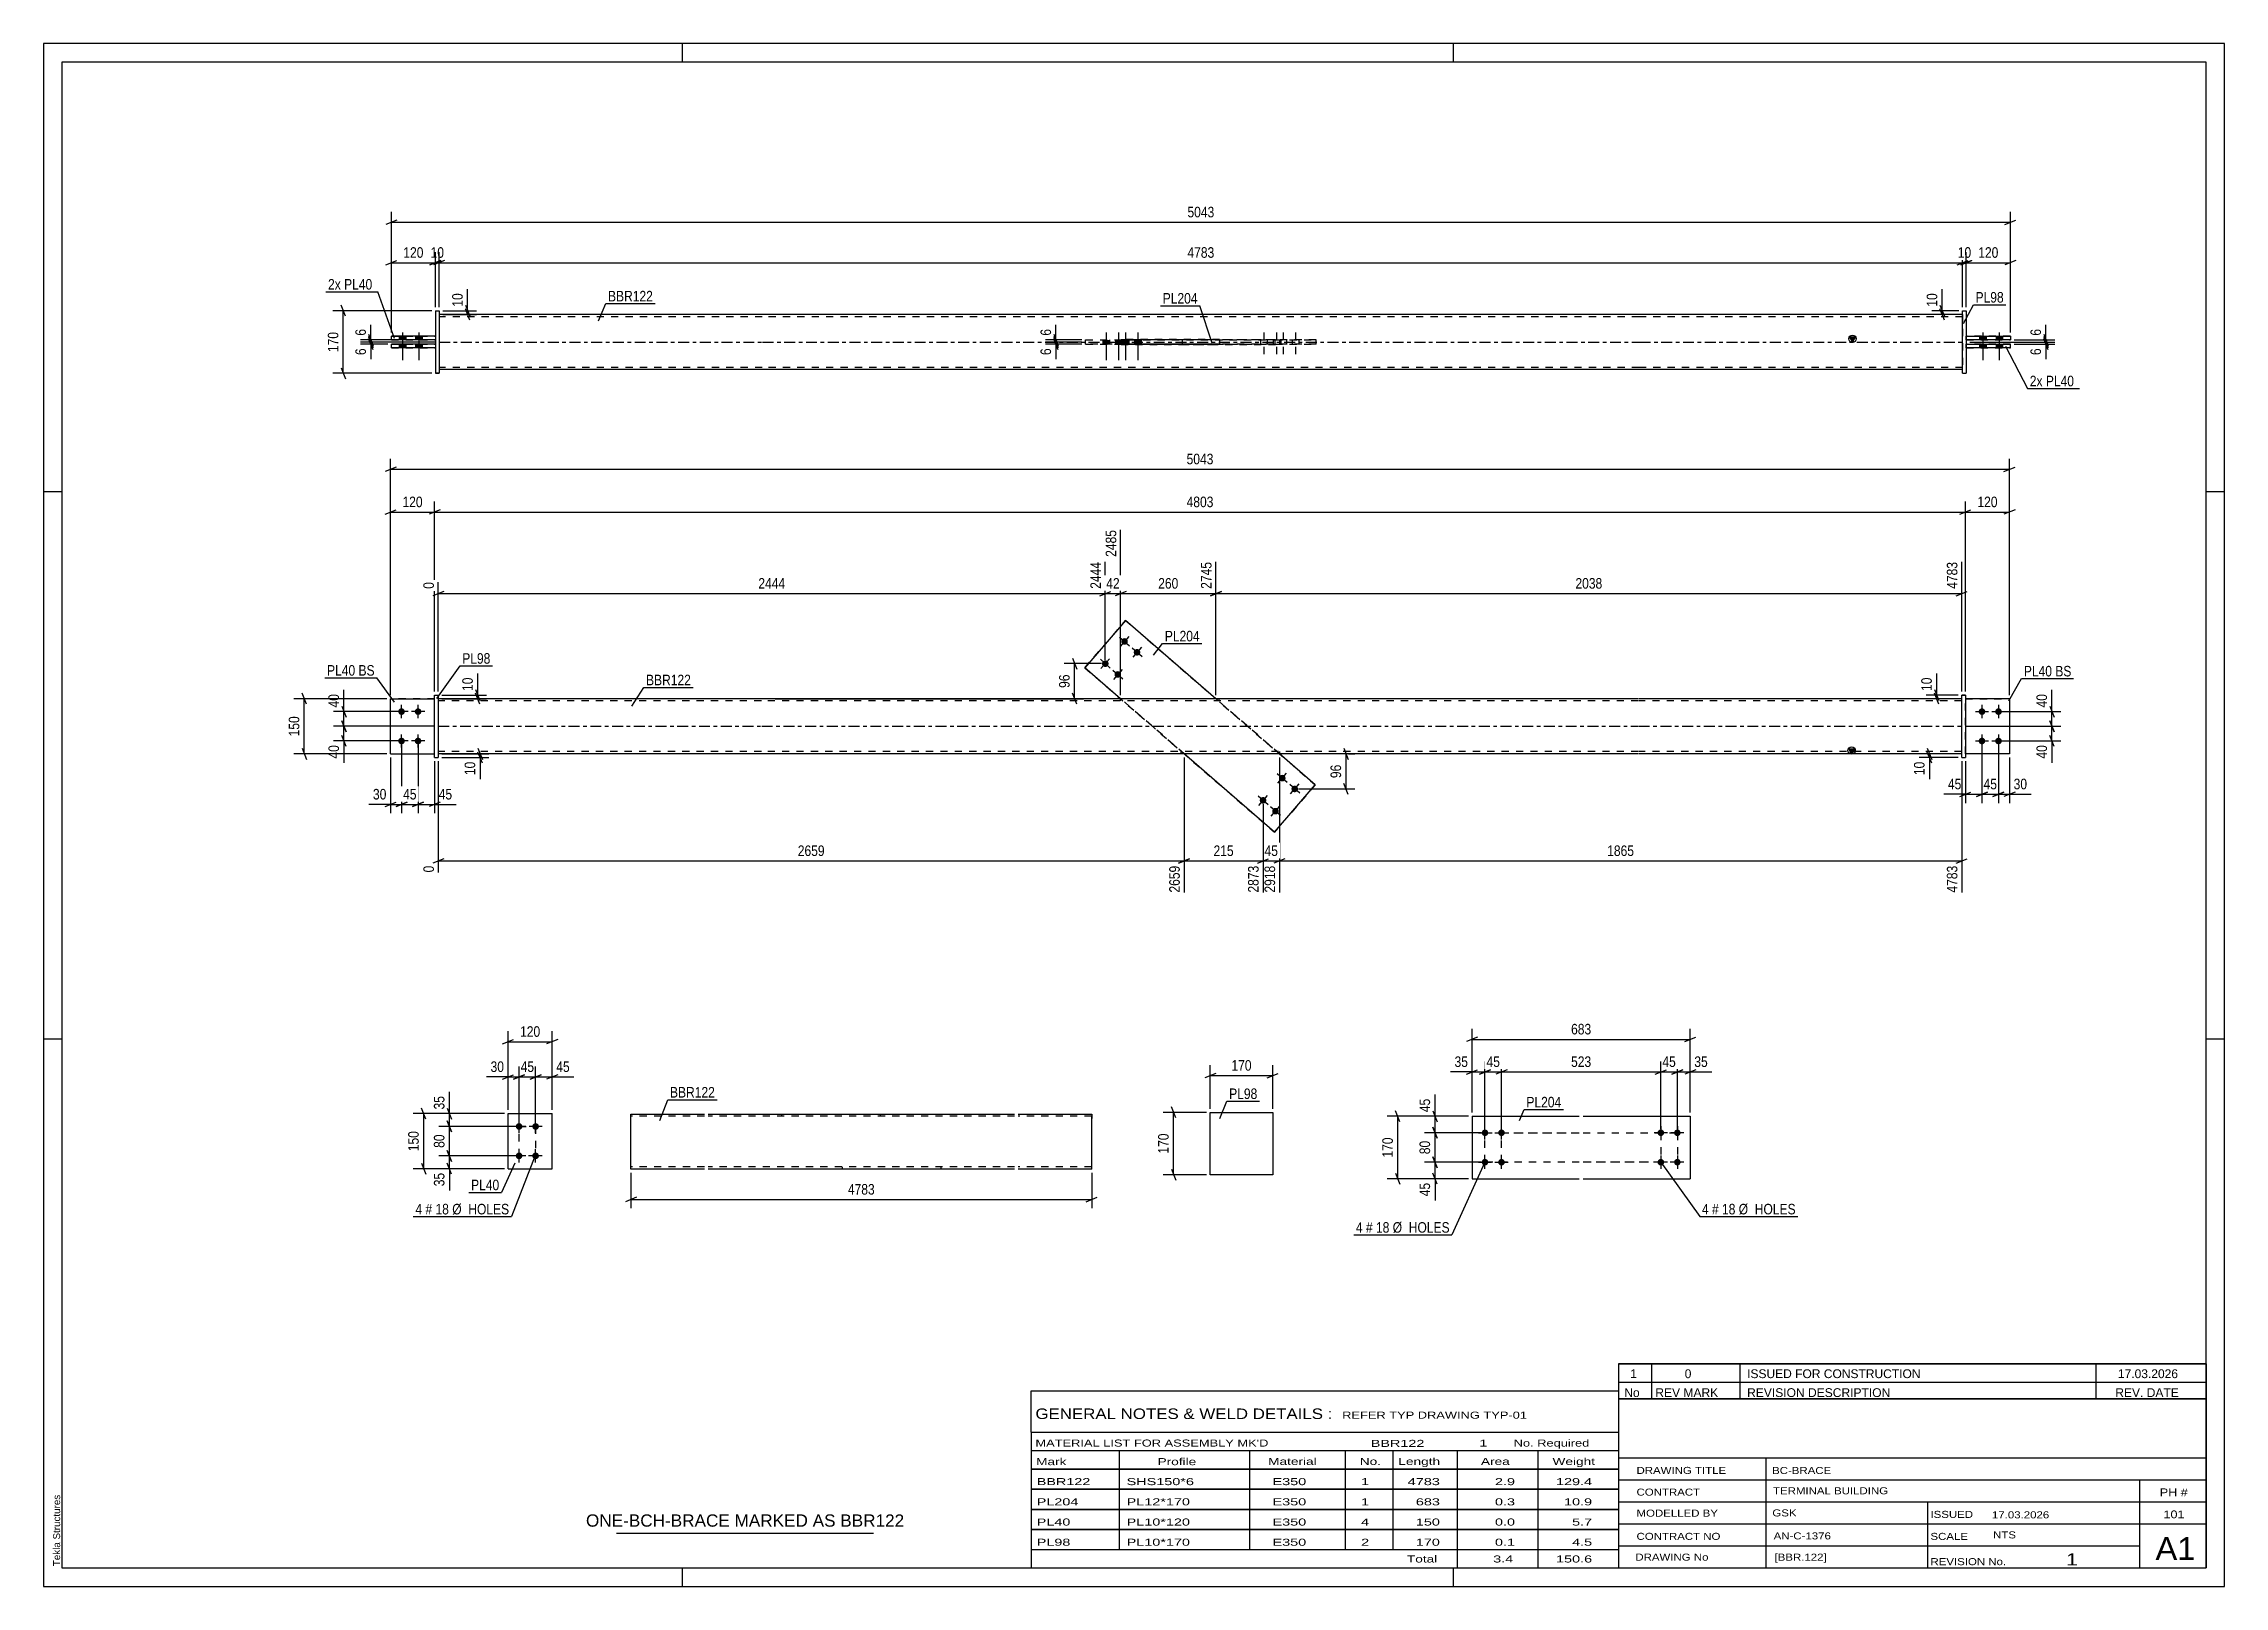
# Model space of a CAD drawing. Header units: millimetres. Extents: x 0 to 594, y 0 to 420.
import ezdxf

# ---------------------------------------------------------------- set-up
doc = ezdxf.new("R2010")
doc.units = ezdxf.units.MM
doc.linetypes.add('DXK_LINE_DOT2', pattern=[3.9198, 1.9599, -1.9599])
doc.linetypes.add('DXK_LINE_DOT3', pattern=[5.9187, 2.979, -0.9799, 0.9799, -0.9799])
doc.styles.add('Arial', font='ARIAL.TTF', dxfattribs={"height": 0.2})
doc.styles.add('Arial Narrow', font='ARIALN.TTF', dxfattribs={"height": 0.2})

# ---------------------------------------------------------------- blocks, each defined once
blk = doc.blocks.new('Unknown-580610269-1130')
at = {"color": 5, "linetype": 'Continuous'}
for p, q in [((594, 420), (0, 420)), ((0, 420), (0, 0)), ((174, 415), (174, 420)), ((384, 415), (384, 420)), ((594, 0), (594, 420)), ((589, 415), (5, 415)), ((5, 415), (5, 5)), ((589, 5), (589, 415)), ((5, 298), (0, 298)), ((594, 298), (589, 298)), ((5, 149), (0, 149)), ((594, 149), (589, 149)), ((0, 0), (594, 0)), ((5, 5), (589, 5)), ((174, 0), (174, 5)), ((384, 0), (384, 5))]:
    blk.add_line(p, q, dxfattribs=at)
at = {"color": 174, "linetype": 'Continuous', "style": 'Arial'}
blk.add_text('Tekla Structures', height=1.9102, rotation=90, dxfattribs=at).set_placement((4.5, 5.5))
blk = doc.blocks.new('Bolt-580610269-3850 - 3848')
at = {"linetype": 'Continuous'}
for points in [[(440.5, 122.58, -1), (440.5, 124.38, -1)], [(445, 122.58, -1), (445, 124.38, -1)], [(440.5, 114.58, -1), (440.5, 116.38, -1)], [(445, 114.58, -1), (445, 116.38, -1)]]:
    blk.add_hatch(color=1, dxfattribs=at).paths.add_polyline_path(points)
at = {"color": 1, "linetype": 'Continuous'}
for p, q in [((440.5, 125.28), (440.5, 121.68)), ((445, 125.28), (445, 121.68)), ((442.3, 123.48), (438.7, 123.48)), ((446.8, 123.48), (443.2, 123.48)), ((442.3, 115.48), (438.7, 115.48)), ((440.5, 117.28), (440.5, 113.68)), ((446.8, 115.48), (443.2, 115.48)), ((445, 117.28), (445, 113.68))]:
    blk.add_line(p, q, dxfattribs=at)
blk = doc.blocks.new('Part-580610269-3849 - 3848')
at = {"color": 2, "linetype": 'Continuous'}
for p, q in [((389.1, 127.98), (418.3, 127.98)), ((389.1, 127.98), (389.1, 110.98)), ((419.3, 127.98), (448.5, 127.98)), ((448.5, 127.98), (448.5, 110.98)), ((389.1, 110.98), (418.3, 110.98)), ((419.3, 110.98), (448.5, 110.98))]:
    blk.add_line(p, q, dxfattribs=at)
blk = doc.blocks.new('Bolt-580610269-3851 - 3848')
at = {"linetype": 'Continuous'}
for points in [[(392.6, 124.38, -1), (392.6, 122.58, -1)], [(397.1, 124.38, -1), (397.1, 122.58, -1)], [(392.6, 116.38, -1), (392.6, 114.58, -1)], [(397.1, 116.38, -1), (397.1, 114.58, -1)]]:
    blk.add_hatch(color=1, dxfattribs=at).paths.add_polyline_path(points)
at = {"color": 1, "linetype": 'Continuous'}
for p, q in [((392.6, 121.68), (392.6, 125.28)), ((397.1, 121.68), (397.1, 125.28)), ((390.8, 123.48), (394.4, 123.48)), ((395.3, 123.48), (398.9, 123.48)), ((390.8, 115.48), (394.4, 115.48)), ((392.6, 113.68), (392.6, 117.28)), ((395.3, 115.48), (398.9, 115.48)), ((397.1, 113.68), (397.1, 117.28))]:
    blk.add_line(p, q, dxfattribs=at)
blk = doc.blocks.new('Part-580610269-2167 - 2161')
at = {"color": 2, "linetype": 'Continuous'}
for p, q in [((126.52, 113.7), (126.52, 128.7)), ((126.52, 128.7), (138.52, 128.7)), ((138.52, 113.7), (138.52, 128.7)), ((126.52, 113.7), (126.52, 113.7)), ((126.52, 113.7), (138.52, 113.7)), ((138.52, 113.7), (138.52, 113.7))]:
    blk.add_line(p, q, dxfattribs=at)
at = {"color": 7, "linetype": 'DXK_LINE_DOT2'}
for p, q in [((126.52, 128.7), (138.52, 128.7)), ((126.52, 113.7), (126.52, 113.7)), ((126.52, 113.7), (138.52, 113.7)), ((138.52, 113.7), (138.52, 113.7))]:
    blk.add_line(p, q, dxfattribs=at)
blk = doc.blocks.new('Bolt-580610269-2200 - 2161')
at = {"linetype": 'Continuous'}
for points in [[(129.52, 124.3), (129.33, 124.32), (129.15, 124.38), (128.99, 124.48), (128.85, 124.6), (128.74, 124.75), (128.66, 124.93), (128.62, 125.11), (128.62, 125.3), (128.66, 125.48), (128.74, 125.65), (128.85, 125.81), (128.99, 125.93), (129.15, 126.03), (129.33, 126.08), (129.52, 126.1), (129.71, 126.08), (129.89, 126.03), (130.05, 125.93), (130.19, 125.81), (130.3, 125.65), (130.38, 125.48), (130.41, 125.3), (130.41, 125.11), (130.38, 124.93), (130.3, 124.75), (130.19, 124.6), (130.05, 124.48), (129.89, 124.38), (129.71, 124.32)], [(134.02, 124.3), (133.83, 124.32), (133.65, 124.38), (133.49, 124.48), (133.35, 124.6), (133.24, 124.75), (133.16, 124.93), (133.12, 125.11), (133.12, 125.3), (133.16, 125.48), (133.24, 125.65), (133.35, 125.81), (133.49, 125.93), (133.65, 126.03), (133.83, 126.08), (134.02, 126.1), (134.21, 126.08), (134.39, 126.03), (134.55, 125.93), (134.69, 125.81), (134.8, 125.65), (134.88, 125.48), (134.91, 125.3), (134.91, 125.11), (134.88, 124.93), (134.8, 124.75), (134.69, 124.6), (134.55, 124.48), (134.39, 124.38), (134.21, 124.32)], [(129.52, 116.3), (129.33, 116.32), (129.15, 116.38), (128.99, 116.48), (128.85, 116.6), (128.74, 116.75), (128.66, 116.93), (128.62, 117.11), (128.62, 117.3), (128.66, 117.48), (128.74, 117.65), (128.85, 117.81), (128.99, 117.93), (129.15, 118.03), (129.33, 118.08), (129.52, 118.1), (129.71, 118.08), (129.89, 118.03), (130.05, 117.93), (130.19, 117.81), (130.3, 117.65), (130.38, 117.48), (130.41, 117.3), (130.41, 117.11), (130.38, 116.93), (130.3, 116.75), (130.19, 116.6), (130.05, 116.48), (129.89, 116.38), (129.71, 116.32)], [(134.02, 116.3), (133.83, 116.32), (133.65, 116.38), (133.49, 116.48), (133.35, 116.6), (133.24, 116.75), (133.16, 116.93), (133.12, 117.11), (133.12, 117.3), (133.16, 117.48), (133.24, 117.65), (133.35, 117.81), (133.49, 117.93), (133.65, 118.03), (133.83, 118.08), (134.02, 118.1), (134.21, 118.08), (134.39, 118.03), (134.55, 117.93), (134.69, 117.81), (134.8, 117.65), (134.88, 117.48), (134.91, 117.3), (134.91, 117.11), (134.88, 116.93), (134.8, 116.75), (134.69, 116.6), (134.55, 116.48), (134.39, 116.38), (134.21, 116.32)]]:
    blk.add_hatch(color=1, dxfattribs=at).paths.add_polyline_path(points)
at = {"color": 1, "linetype": 'Continuous'}
for p, q in [((131.32, 125.2), (127.72, 125.2)), ((129.52, 123.4), (129.52, 127)), ((135.82, 125.2), (132.22, 125.2)), ((134.02, 123.4), (134.02, 127)), ((129.52, 115.4), (129.52, 119)), ((134.02, 115.4), (134.02, 119)), ((131.32, 117.2), (127.72, 117.2)), ((135.82, 117.2), (132.22, 117.2))]:
    blk.add_line(p, q, dxfattribs=at)
blk = doc.blocks.new('Part-580610269-1695 - 1673')
at = {"color": 2, "linetype": 'Continuous'}
for p, q in [((535.47, 241.65), (523.47, 241.65)), ((535.47, 241.65), (535.47, 241.65)), ((535.47, 241.65), (535.47, 226.65)), ((535.47, 226.65), (523.47, 226.65))]:
    blk.add_line(p, q, dxfattribs=at)
at = {"color": 7, "linetype": 'DXK_LINE_DOT2'}
for p, q in [((535.47, 241.65), (523.47, 241.65)), ((523.47, 241.65), (523.47, 241.65)), ((523.47, 226.65), (523.47, 241.65)), ((535.47, 241.65), (535.47, 241.65)), ((535.47, 226.65), (523.47, 226.65))]:
    blk.add_line(p, q, dxfattribs=at)
blk = doc.blocks.new('Part-580610269-1679 - 1673')
at = {"color": 7, "linetype": 'DXK_LINE_DOT2'}
for p, q in [((94.5, 226.65), (94.5, 241.65)), ((94.5, 241.65), (106.5, 241.65)), ((106.5, 241.65), (94.5, 241.65)), ((106.5, 226.65), (106.5, 241.65)), ((94.5, 226.65), (94.5, 226.65)), ((94.5, 226.65), (106.5, 226.65)), ((94.5, 226.65), (106.5, 226.65)), ((106.5, 226.65), (106.5, 226.65))]:
    blk.add_line(p, q, dxfattribs=at)
blk = doc.blocks.new('Part-580610269-1700 - 1673')
at = {"linetype": 'Continuous'}
blk.add_hatch(color=2, dxfattribs=at).paths.add_polyline_path([(492.47, 226.65), (491.67, 228.05), (493.27, 228.05)])
at = {"color": 2, "linetype": 'Continuous'}
for p, q in [((195.5, 241.65), (107.5, 241.65)), ((434.37, 241.65), (195.6, 241.65)), ((522.47, 241.65), (434.47, 241.65)), ((195.5, 226.65), (107.5, 226.65)), ((434.37, 226.65), (195.6, 226.65)), ((522.47, 226.65), (434.47, 226.65)), ((492.47, 226.65), (491.67, 228.05)), ((491.67, 228.05), (493.27, 228.05)), ((493.27, 228.05), (492.47, 226.65))]:
    blk.add_line(p, q, dxfattribs=at)
at = {"color": 7, "linetype": 'DXK_LINE_DOT2'}
for p, q in [((107.5, 241.65), (107.5, 226.65)), ((195.5, 241.05), (107.5, 241.05)), ((434.37, 241.05), (195.6, 241.05)), ((293.25, 241.65), (293.25, 241.05)), ((320.1, 241.65), (320.1, 241.05)), ((522.47, 241.05), (434.47, 241.05)), ((522.47, 226.65), (522.47, 241.65)), ((195.5, 227.25), (107.5, 227.25)), ((434.37, 227.25), (195.6, 227.25)), ((309.87, 226.65), (309.87, 227.25)), ((336.72, 226.65), (336.72, 227.25)), ((522.47, 227.25), (434.47, 227.25))]:
    blk.add_line(p, q, dxfattribs=at)
at = {"color": 7, "linetype": 'DXK_LINE_DOT3'}
for p, q in [((107.5, 234.15), (195.5, 234.15)), ((195.6, 234.15), (434.37, 234.15)), ((434.47, 234.15), (522.47, 234.15))]:
    blk.add_line(p, q, dxfattribs=at)
at = {"color": 2, "linetype": 'Continuous'}
blk.add_circle((492.47, 227.55), 1, dxfattribs=at)
blk = doc.blocks.new('Part-580610269-1684 - 1673')
at = {"color": 2, "linetype": 'Continuous'}
for p, q in [((94.5, 226.65), (94.5, 241.65)), ((94.5, 241.65), (106.5, 241.65)), ((94.5, 226.65), (94.5, 226.65)), ((94.5, 226.65), (106.5, 226.65))]:
    blk.add_line(p, q, dxfattribs=at)
at = {"color": 7, "linetype": 'DXK_LINE_DOT2'}
for p, q in [((106.5, 241.65), (94.5, 241.65)), ((106.5, 226.65), (106.5, 241.65)), ((94.5, 226.65), (106.5, 226.65)), ((106.5, 226.65), (106.5, 226.65))]:
    blk.add_line(p, q, dxfattribs=at)
blk = doc.blocks.new('Part-580610269-1685 - 1673')
at = {"color": 2, "linetype": 'Continuous'}
for p, q in [((523.47, 242.65), (522.47, 242.65)), ((522.47, 225.65), (522.47, 242.65)), ((523.47, 242.65), (523.47, 225.65)), ((522.47, 225.65), (522.47, 225.65)), ((522.47, 225.65), (523.47, 225.65))]:
    blk.add_line(p, q, dxfattribs=at)
at = {"color": 7, "linetype": 'DXK_LINE_DOT2'}
for p, q in [((522.47, 242.65), (522.47, 242.65)), ((522.47, 242.65), (523.47, 242.65)), ((523.47, 242.65), (523.47, 242.65)), ((522.47, 225.65), (523.47, 225.65))]:
    blk.add_line(p, q, dxfattribs=at)
blk = doc.blocks.new('Part-580610269-1690 - 1673')
at = {"color": 7, "linetype": 'DXK_LINE_DOT2'}
for p, q in [((523.47, 241.65), (535.47, 241.65)), ((535.47, 241.65), (523.47, 241.65)), ((523.47, 241.65), (523.47, 241.65)), ((523.47, 226.65), (523.47, 241.65)), ((535.47, 241.65), (535.47, 241.65)), ((535.47, 241.65), (535.47, 226.65)), ((535.47, 226.65), (523.47, 226.65)), ((535.47, 226.65), (523.47, 226.65))]:
    blk.add_line(p, q, dxfattribs=at)
blk = doc.blocks.new('Bolt-580610269-1706 - 1673')
at = {"linetype": 'Continuous'}
for points in [[(294.43, 258.15), (294.61, 258.13), (294.79, 258.07), (294.95, 257.98), (295.09, 257.85), (295.2, 257.7), (295.28, 257.53), (295.32, 257.34), (295.32, 257.15), (295.28, 256.97), (295.2, 256.8), (295.09, 256.65), (294.95, 256.52), (294.79, 256.43), (294.61, 256.37), (294.43, 256.35), (294.24, 256.37), (294.06, 256.43), (293.9, 256.52), (293.76, 256.65), (293.65, 256.8), (293.57, 256.97), (293.53, 257.15), (293.53, 257.34), (293.57, 257.53), (293.65, 257.7), (293.76, 257.85), (293.9, 257.98), (294.06, 258.07), (294.24, 258.13)], [(289.19, 252.1), (289.37, 252.08), (289.55, 252.02), (289.72, 251.93), (289.86, 251.8), (289.97, 251.65), (290.04, 251.48), (290.08, 251.3), (290.08, 251.11), (290.04, 250.92), (289.97, 250.75), (289.86, 250.6), (289.72, 250.47), (289.55, 250.38), (289.37, 250.32), (289.19, 250.3), (289, 250.32), (288.82, 250.38), (288.66, 250.47), (288.52, 250.6), (288.41, 250.75), (288.33, 250.92), (288.29, 251.11), (288.29, 251.3), (288.33, 251.48), (288.41, 251.65), (288.52, 251.8), (288.66, 251.93), (288.82, 252.02), (289, 252.08)], [(297.83, 255.2), (298.01, 255.18), (298.19, 255.12), (298.36, 255.03), (298.5, 254.9), (298.61, 254.75), (298.68, 254.58), (298.72, 254.4), (298.72, 254.21), (298.68, 254.02), (298.61, 253.85), (298.5, 253.7), (298.36, 253.57), (298.19, 253.48), (298.01, 253.42), (297.83, 253.4), (297.64, 253.42), (297.46, 253.48), (297.3, 253.57), (297.16, 253.7), (297.05, 253.85), (296.97, 254.02), (296.93, 254.21), (296.93, 254.4), (296.97, 254.58), (297.05, 254.75), (297.16, 254.9), (297.3, 255.03), (297.46, 255.12), (297.64, 255.18)], [(292.59, 249.16), (292.78, 249.14), (292.95, 249.08), (293.12, 248.98), (293.26, 248.86), (293.37, 248.71), (293.44, 248.53), (293.48, 248.35), (293.48, 248.16), (293.44, 247.98), (293.37, 247.81), (293.26, 247.65), (293.12, 247.53), (292.95, 247.43), (292.78, 247.38), (292.59, 247.36), (292.4, 247.38), (292.22, 247.43), (292.06, 247.53), (291.92, 247.65), (291.81, 247.81), (291.73, 247.98), (291.69, 248.16), (291.69, 248.35), (291.73, 248.53), (291.81, 248.71), (291.92, 248.86), (292.06, 248.98), (292.22, 249.08), (292.4, 249.14)]]:
    blk.add_hatch(color=1, dxfattribs=at).paths.add_polyline_path(points)
at = {"color": 1, "linetype": 'Continuous'}
for p, q in [((293.06, 258.43), (295.79, 256.07)), ((295.6, 258.61), (293.25, 255.89)), ((296.47, 255.48), (299.19, 253.12)), ((299.01, 255.66), (296.65, 252.94)), ((287.83, 252.38), (290.55, 250.02)), ((290.37, 252.56), (288.01, 249.84)), ((293.77, 249.62), (291.41, 246.9)), ((291.23, 249.43), (293.95, 247.08))]:
    blk.add_line(p, q, dxfattribs=at)
blk = doc.blocks.new('Bolt-580610269-1707 - 1673')
at = {"linetype": 'Continuous'}
for points in [[(337.38, 220.94), (337.57, 220.92), (337.75, 220.86), (337.91, 220.76), (338.05, 220.64), (338.16, 220.49), (338.24, 220.31), (338.28, 220.13), (338.28, 219.94), (338.24, 219.76), (338.16, 219.59), (338.05, 219.43), (337.91, 219.31), (337.75, 219.21), (337.57, 219.16), (337.38, 219.14), (337.19, 219.16), (337.01, 219.21), (336.85, 219.31), (336.71, 219.43), (336.6, 219.59), (336.52, 219.76), (336.49, 219.94), (336.49, 220.13), (336.52, 220.31), (336.6, 220.49), (336.71, 220.64), (336.85, 220.76), (337.01, 220.86), (337.19, 220.92)], [(332.14, 214.89), (332.33, 214.87), (332.51, 214.81), (332.67, 214.72), (332.81, 214.59), (332.92, 214.44), (333, 214.27), (333.04, 214.08), (333.04, 213.9), (333, 213.71), (332.92, 213.54), (332.81, 213.39), (332.67, 213.26), (332.51, 213.17), (332.33, 213.11), (332.14, 213.09), (331.96, 213.11), (331.78, 213.17), (331.61, 213.26), (331.47, 213.39), (331.36, 213.54), (331.29, 213.71), (331.25, 213.9), (331.25, 214.08), (331.29, 214.27), (331.36, 214.44), (331.47, 214.59), (331.61, 214.72), (331.78, 214.81), (331.96, 214.87)], [(340.78, 217.99), (340.97, 217.97), (341.15, 217.91), (341.31, 217.82), (341.45, 217.69), (341.56, 217.54), (341.64, 217.37), (341.68, 217.18), (341.68, 217), (341.64, 216.81), (341.56, 216.64), (341.45, 216.49), (341.31, 216.36), (341.15, 216.27), (340.97, 216.21), (340.78, 216.19), (340.59, 216.21), (340.42, 216.27), (340.25, 216.36), (340.11, 216.49), (340, 216.64), (339.93, 216.81), (339.89, 217), (339.89, 217.18), (339.93, 217.37), (340, 217.54), (340.11, 217.69), (340.25, 217.82), (340.42, 217.91), (340.59, 217.97)], [(335.54, 211.94), (335.73, 211.92), (335.91, 211.87), (336.07, 211.77), (336.21, 211.65), (336.32, 211.49), (336.4, 211.32), (336.44, 211.14), (336.44, 210.95), (336.4, 210.76), (336.32, 210.59), (336.21, 210.44), (336.07, 210.31), (335.91, 210.22), (335.73, 210.16), (335.54, 210.14), (335.36, 210.16), (335.18, 210.22), (335.01, 210.31), (334.87, 210.44), (334.76, 210.59), (334.69, 210.76), (334.65, 210.95), (334.65, 211.14), (334.69, 211.32), (334.76, 211.49), (334.87, 211.65), (335.01, 211.77), (335.18, 211.87), (335.36, 211.92)]]:
    blk.add_hatch(color=1, dxfattribs=at).paths.add_polyline_path(points)
at = {"color": 1, "linetype": 'Continuous'}
for p, q in [((338.74, 218.86), (336.02, 221.21)), ((336.2, 218.68), (338.56, 221.4)), ((333.5, 212.81), (330.78, 215.17)), ((330.96, 212.63), (333.32, 215.35)), ((342.14, 215.91), (339.42, 218.27)), ((339.6, 215.73), (341.96, 218.45)), ((336.9, 209.86), (334.18, 212.22)), ((334.37, 209.68), (336.72, 212.4))]:
    blk.add_line(p, q, dxfattribs=at)
blk = doc.blocks.new('Bolt-580610269-1709 - 1673')
at = {"linetype": 'Continuous'}
for points in [[(97.5, 239.05), (97.68, 239.03), (97.86, 238.97), (98.02, 238.87), (98.16, 238.75), (98.27, 238.6), (98.35, 238.42), (98.39, 238.24), (98.39, 238.05), (98.35, 237.87), (98.27, 237.7), (98.16, 237.54), (98.02, 237.42), (97.86, 237.32), (97.68, 237.27), (97.5, 237.25), (97.31, 237.27), (97.13, 237.32), (96.97, 237.42), (96.83, 237.54), (96.72, 237.7), (96.64, 237.87), (96.6, 238.05), (96.6, 238.24), (96.64, 238.42), (96.72, 238.6), (96.83, 238.75), (96.97, 238.87), (97.13, 238.97), (97.31, 239.03)], [(102, 239.05), (102.18, 239.03), (102.36, 238.97), (102.52, 238.87), (102.66, 238.75), (102.77, 238.6), (102.85, 238.42), (102.89, 238.24), (102.89, 238.05), (102.85, 237.87), (102.77, 237.7), (102.66, 237.54), (102.52, 237.42), (102.36, 237.32), (102.18, 237.27), (102, 237.25), (101.81, 237.27), (101.63, 237.32), (101.47, 237.42), (101.33, 237.54), (101.22, 237.7), (101.14, 237.87), (101.1, 238.05), (101.1, 238.24), (101.14, 238.42), (101.22, 238.6), (101.33, 238.75), (101.47, 238.87), (101.63, 238.97), (101.81, 239.03)], [(97.5, 231.05), (97.68, 231.03), (97.86, 230.97), (98.02, 230.87), (98.16, 230.75), (98.27, 230.6), (98.35, 230.42), (98.39, 230.24), (98.39, 230.05), (98.35, 229.87), (98.27, 229.7), (98.16, 229.54), (98.02, 229.42), (97.86, 229.32), (97.68, 229.27), (97.5, 229.25), (97.31, 229.27), (97.13, 229.32), (96.97, 229.42), (96.83, 229.54), (96.72, 229.7), (96.64, 229.87), (96.6, 230.05), (96.6, 230.24), (96.64, 230.42), (96.72, 230.6), (96.83, 230.75), (96.97, 230.87), (97.13, 230.97), (97.31, 231.03)], [(102, 231.05), (102.18, 231.03), (102.36, 230.97), (102.52, 230.87), (102.66, 230.75), (102.77, 230.6), (102.85, 230.42), (102.89, 230.24), (102.89, 230.05), (102.85, 229.87), (102.77, 229.7), (102.66, 229.54), (102.52, 229.42), (102.36, 229.32), (102.18, 229.27), (102, 229.25), (101.81, 229.27), (101.63, 229.32), (101.47, 229.42), (101.33, 229.54), (101.22, 229.7), (101.14, 229.87), (101.1, 230.05), (101.1, 230.24), (101.14, 230.42), (101.22, 230.6), (101.33, 230.75), (101.47, 230.87), (101.63, 230.97), (101.81, 231.03)]]:
    blk.add_hatch(color=1, dxfattribs=at).paths.add_polyline_path(points)
at = {"color": 1, "linetype": 'Continuous'}
for p, q in [((99.3, 238.15), (95.7, 238.15)), ((97.5, 236.35), (97.5, 239.95)), ((103.8, 238.15), (100.2, 238.15)), ((102, 236.35), (102, 239.95)), ((97.5, 228.35), (97.5, 231.95)), ((102, 228.35), (102, 231.95)), ((99.3, 230.15), (95.7, 230.15)), ((103.8, 230.15), (100.2, 230.15))]:
    blk.add_line(p, q, dxfattribs=at)
blk = doc.blocks.new('Bolt-580610269-1710 - 1673')
at = {"linetype": 'Continuous'}
for points in [[(527.97, 239.05), (528.16, 239.03), (528.34, 238.97), (528.5, 238.87), (528.64, 238.75), (528.75, 238.6), (528.83, 238.42), (528.87, 238.24), (528.87, 238.05), (528.83, 237.87), (528.75, 237.7), (528.64, 237.54), (528.5, 237.42), (528.34, 237.32), (528.16, 237.27), (527.97, 237.25), (527.79, 237.27), (527.61, 237.32), (527.44, 237.42), (527.3, 237.54), (527.19, 237.7), (527.12, 237.87), (527.08, 238.05), (527.08, 238.24), (527.12, 238.42), (527.19, 238.6), (527.3, 238.75), (527.44, 238.87), (527.61, 238.97), (527.79, 239.03)], [(532.47, 239.05), (532.66, 239.03), (532.84, 238.97), (533, 238.87), (533.14, 238.75), (533.25, 238.6), (533.33, 238.42), (533.37, 238.24), (533.37, 238.05), (533.33, 237.87), (533.25, 237.7), (533.14, 237.54), (533, 237.42), (532.84, 237.32), (532.66, 237.27), (532.47, 237.25), (532.29, 237.27), (532.11, 237.32), (531.94, 237.42), (531.8, 237.54), (531.69, 237.7), (531.62, 237.87), (531.58, 238.05), (531.58, 238.24), (531.62, 238.42), (531.69, 238.6), (531.8, 238.75), (531.94, 238.87), (532.11, 238.97), (532.29, 239.03)], [(527.97, 231.05), (528.16, 231.03), (528.34, 230.97), (528.5, 230.87), (528.64, 230.75), (528.75, 230.6), (528.83, 230.42), (528.87, 230.24), (528.87, 230.05), (528.83, 229.87), (528.75, 229.7), (528.64, 229.54), (528.5, 229.42), (528.34, 229.32), (528.16, 229.27), (527.97, 229.25), (527.79, 229.27), (527.61, 229.32), (527.44, 229.42), (527.3, 229.54), (527.19, 229.7), (527.12, 229.87), (527.08, 230.05), (527.08, 230.24), (527.12, 230.42), (527.19, 230.6), (527.3, 230.75), (527.44, 230.87), (527.61, 230.97), (527.79, 231.03)], [(532.47, 231.05), (532.66, 231.03), (532.84, 230.97), (533, 230.87), (533.14, 230.75), (533.25, 230.6), (533.33, 230.42), (533.37, 230.24), (533.37, 230.05), (533.33, 229.87), (533.25, 229.7), (533.14, 229.54), (533, 229.42), (532.84, 229.32), (532.66, 229.27), (532.47, 229.25), (532.29, 229.27), (532.11, 229.32), (531.94, 229.42), (531.8, 229.54), (531.69, 229.7), (531.62, 229.87), (531.58, 230.05), (531.58, 230.24), (531.62, 230.42), (531.69, 230.6), (531.8, 230.75), (531.94, 230.87), (532.11, 230.97), (532.29, 231.03)]]:
    blk.add_hatch(color=1, dxfattribs=at).paths.add_polyline_path(points)
at = {"color": 1, "linetype": 'Continuous'}
for p, q in [((526.17, 238.15), (529.77, 238.15)), ((527.97, 239.95), (527.97, 236.35)), ((530.67, 238.15), (534.27, 238.15)), ((532.47, 239.95), (532.47, 236.35)), ((527.97, 231.95), (527.97, 228.35)), ((532.47, 231.95), (532.47, 228.35)), ((526.17, 230.15), (529.77, 230.15)), ((530.67, 230.15), (534.27, 230.15))]:
    blk.add_line(p, q, dxfattribs=at)
blk = doc.blocks.new('Part-580610269-1715 - 1673')
at = {"color": 2, "linetype": 'Continuous'}
for p, q in [((294.73, 262.94), (283.6, 250.09)), ((319.31, 241.65), (294.73, 262.94)), ((294.73, 262.94), (294.73, 262.94)), ((293.35, 241.65), (283.6, 250.09)), ((283.6, 250.09), (283.6, 250.09)), ((335.24, 205.35), (310.66, 226.65)), ((346.37, 218.2), (336.62, 226.65)), ((335.24, 205.35), (346.37, 218.2)), ((346.37, 218.2), (346.37, 218.2)), ((335.24, 205.35), (335.24, 205.35))]:
    blk.add_line(p, q, dxfattribs=at)
at = {"color": 7, "linetype": 'DXK_LINE_DOT2'}
for p, q in [((283.6, 250.09), (294.73, 262.94)), ((294.73, 262.94), (346.37, 218.2)), ((283.6, 250.09), (335.24, 205.35)), ((310.66, 226.65), (293.35, 241.65)), ((336.62, 226.65), (319.31, 241.65)), ((346.37, 218.2), (335.24, 205.35))]:
    blk.add_line(p, q, dxfattribs=at)
blk = doc.blocks.new('Part-580610269-1720 - 1673')
at = {"color": 2, "linetype": 'Continuous'}
for p, q in [((106.5, 242.65), (107.5, 242.65)), ((106.5, 225.65), (106.5, 242.65)), ((107.5, 242.65), (107.5, 242.65)), ((107.5, 242.65), (107.5, 225.65)), ((106.5, 225.65), (107.5, 225.65))]:
    blk.add_line(p, q, dxfattribs=at)
at = {"color": 7, "linetype": 'DXK_LINE_DOT2'}
for p, q in [((106.5, 242.65), (107.5, 242.65)), ((106.5, 225.65), (107.5, 225.65))]:
    blk.add_line(p, q, dxfattribs=at)
blk = doc.blocks.new('Part-580610269-1418 - 1367')
at = {"color": 2, "linetype": 'Continuous'}
for p, q in [((94.73, 337.16), (94.73, 338.16)), ((106.73, 338.16), (94.73, 338.16)), ((94.73, 337.16), (94.73, 337.16)), ((106.73, 337.16), (94.73, 337.16))]:
    blk.add_line(p, q, dxfattribs=at)
at = {"color": 7, "linetype": 'DXK_LINE_DOT2'}
for p, q in [((94.73, 338.16), (106.73, 338.16)), ((94.73, 337.16), (106.73, 337.16)), ((106.73, 338.16), (106.73, 337.16))]:
    blk.add_line(p, q, dxfattribs=at)
blk = doc.blocks.new('Bolt-580610269-1370 - 1367')
at = {"linetype": 'Continuous'}
for points in [[(96.83, 339.36), (98.63, 339.36), (98.63, 340.36), (96.83, 340.36)], [(96.83, 339.36), (98.63, 339.36), (98.63, 340.36), (96.83, 340.36)], [(101.33, 339.36), (103.13, 339.36), (103.13, 340.36), (101.33, 340.36)], [(101.33, 339.36), (103.13, 339.36), (103.13, 340.36), (101.33, 340.36)], [(96.83, 337.16), (98.63, 337.16), (98.63, 338.16), (96.83, 338.16)], [(96.83, 337.16), (98.63, 337.16), (98.63, 338.16), (96.83, 338.16)], [(101.33, 337.16), (103.13, 337.16), (103.13, 338.16), (101.33, 338.16)], [(101.33, 337.16), (103.13, 337.16), (103.13, 338.16), (101.33, 338.16)]]:
    blk.add_hatch(color=1, dxfattribs=at).paths.add_polyline_path(points)
at = {"color": 1, "linetype": 'Continuous'}
for p, q in [((96.83, 340.36), (96.83, 339.36)), ((96.83, 340.36), (96.83, 339.36)), ((97.73, 341.36), (97.73, 333.86)), ((97.73, 341.36), (97.73, 333.86)), ((98.63, 340.36), (98.63, 339.36)), ((98.63, 340.36), (98.63, 339.36)), ((101.33, 340.36), (101.33, 339.36)), ((101.33, 340.36), (101.33, 339.36)), ((102.23, 341.36), (102.23, 333.86)), ((102.23, 341.36), (102.23, 333.86)), ((103.13, 340.36), (103.13, 339.36)), ((103.13, 340.36), (103.13, 339.36)), ((96.83, 338.16), (96.83, 337.16)), ((96.83, 338.16), (96.83, 337.16)), ((98.63, 338.16), (98.63, 337.16)), ((98.63, 338.16), (98.63, 337.16)), ((101.33, 338.16), (101.33, 337.16)), ((101.33, 338.16), (101.33, 337.16)), ((103.13, 338.16), (103.13, 337.16)), ((103.13, 338.16), (103.13, 337.16))]:
    blk.add_line(p, q, dxfattribs=at)
blk = doc.blocks.new('Bolt-580610269-1435 - 1367')
at = {"color": 1, "linetype": 'DXK_LINE_DOT2'}
for p, q in [((331.47, 339.36), (331.47, 338.16)), ((332.37, 341.36), (332.37, 333.86)), ((333.27, 339.36), (333.27, 338.16)), ((334.87, 339.36), (334.87, 338.16)), ((335.77, 341.36), (335.77, 333.86)), ((336.67, 339.36), (336.67, 338.16)), ((336.71, 339.36), (336.71, 338.16)), ((337.61, 341.36), (337.61, 333.86)), ((338.51, 339.36), (338.51, 338.16)), ((340.11, 339.36), (340.11, 338.16)), ((341.01, 341.36), (341.01, 333.86)), ((341.91, 339.36), (341.91, 338.16))]:
    blk.add_line(p, q, dxfattribs=at)
blk = doc.blocks.new('Bolt-580610269-1371 - 1367')
at = {"linetype": 'Continuous'}
for points in [[(529.1, 340.36), (527.3, 340.36), (527.3, 339.36), (529.1, 339.36)], [(529.1, 340.36), (527.3, 340.36), (527.3, 339.36), (529.1, 339.36)], [(533.6, 340.36), (531.8, 340.36), (531.8, 339.36), (533.6, 339.36)], [(533.6, 340.36), (531.8, 340.36), (531.8, 339.36), (533.6, 339.36)], [(529.1, 338.16), (527.3, 338.16), (527.3, 337.16), (529.1, 337.16)], [(529.1, 338.16), (527.3, 338.16), (527.3, 337.16), (529.1, 337.16)], [(533.6, 338.16), (531.8, 338.16), (531.8, 337.16), (533.6, 337.16)], [(533.6, 338.16), (531.8, 338.16), (531.8, 337.16), (533.6, 337.16)]]:
    blk.add_hatch(color=1, dxfattribs=at).paths.add_polyline_path(points)
at = {"color": 1, "linetype": 'Continuous'}
for p, q in [((527.3, 340.36), (527.3, 339.36)), ((527.3, 340.36), (527.3, 339.36)), ((528.2, 341.36), (528.2, 333.86)), ((528.2, 341.36), (528.2, 333.86)), ((529.1, 340.36), (529.1, 339.36)), ((529.1, 340.36), (529.1, 339.36)), ((531.8, 340.36), (531.8, 339.36)), ((531.8, 340.36), (531.8, 339.36)), ((532.7, 341.36), (532.7, 333.86)), ((532.7, 341.36), (532.7, 333.86)), ((533.6, 340.36), (533.6, 339.36)), ((533.6, 340.36), (533.6, 339.36)), ((527.3, 338.16), (527.3, 337.16)), ((527.3, 338.16), (527.3, 337.16)), ((529.1, 338.16), (529.1, 337.16)), ((529.1, 338.16), (529.1, 337.16)), ((531.8, 338.16), (531.8, 337.16)), ((531.8, 338.16), (531.8, 337.16)), ((533.6, 338.16), (533.6, 337.16)), ((533.6, 338.16), (533.6, 337.16))]:
    blk.add_line(p, q, dxfattribs=at)
blk = doc.blocks.new('Part-580610269-1456 - 1367')
at = {"linetype": 'Continuous'}
blk.add_hatch(color=2, dxfattribs=at).paths.add_polyline_path([(492.7, 338.76), (491.9, 340.16), (493.5, 340.16)])
at = {"color": 2, "linetype": 'Continuous'}
for p, q in [((195.73, 346.26), (107.73, 346.26)), ((434.6, 346.26), (195.83, 346.26)), ((522.7, 346.26), (434.7, 346.26)), ((293.48, 339.46), (320.33, 339.46)), ((293.48, 339.46), (293.48, 339.36)), ((310.1, 339.46), (310.1, 339.36)), ((320.33, 339.46), (320.33, 338.06)), ((492.7, 338.76), (491.9, 340.16)), ((491.9, 340.16), (493.5, 340.16)), ((493.5, 340.16), (492.7, 338.76)), ((293.48, 338.16), (293.48, 338.06)), ((293.48, 338.06), (293.48, 338.06)), ((320.33, 338.06), (293.48, 338.06)), ((310.1, 338.06), (310.1, 338.16)), ((195.73, 331.26), (107.73, 331.26)), ((434.6, 331.26), (195.83, 331.26)), ((522.7, 331.26), (434.7, 331.26))]:
    blk.add_line(p, q, dxfattribs=at)
at = {"color": 7, "linetype": 'DXK_LINE_DOT2'}
for p, q in [((107.73, 346.26), (107.73, 331.26)), ((195.73, 345.66), (107.73, 345.66)), ((434.6, 345.66), (195.83, 345.66)), ((522.7, 345.66), (434.7, 345.66)), ((522.7, 346.26), (522.7, 331.26)), ((320.33, 339.46), (293.48, 339.46)), ((293.48, 338.06), (293.48, 339.36)), ((310.1, 339.46), (310.1, 339.46)), ((310.1, 339.46), (310.1, 339.46)), ((310.1, 339.46), (336.95, 339.46)), ((310.1, 339.46), (336.95, 339.46)), ((310.1, 339.36), (310.1, 338.06)), ((336.95, 339.46), (336.95, 338.06)), ((293.48, 338.06), (320.33, 338.06)), ((336.95, 338.06), (310.1, 338.06)), ((310.1, 338.06), (310.1, 338.06)), ((310.1, 338.06), (336.95, 338.06)), ((195.73, 331.86), (107.73, 331.86)), ((434.6, 331.86), (195.83, 331.86)), ((522.7, 331.86), (434.7, 331.86))]:
    blk.add_line(p, q, dxfattribs=at)
at = {"color": 7, "linetype": 'DXK_LINE_DOT3'}
for p, q in [((107.73, 338.76), (195.73, 338.76)), ((195.83, 338.76), (434.6, 338.76)), ((434.7, 338.76), (522.7, 338.76))]:
    blk.add_line(p, q, dxfattribs=at)
at = {"color": 2, "linetype": 'Continuous'}
blk.add_circle((492.7, 339.66), 1, dxfattribs=at)
blk = doc.blocks.new('Part-580610269-1413 - 1367')
at = {"color": 2, "linetype": 'Continuous'}
for p, q in [((94.73, 339.36), (94.73, 340.36)), ((106.73, 340.36), (94.73, 340.36)), ((94.73, 339.36), (94.73, 339.36)), ((106.73, 339.36), (94.73, 339.36))]:
    blk.add_line(p, q, dxfattribs=at)
at = {"color": 7, "linetype": 'DXK_LINE_DOT2'}
for p, q in [((94.73, 340.36), (94.73, 340.36)), ((94.73, 340.36), (106.73, 340.36)), ((94.73, 339.36), (106.73, 339.36)), ((106.73, 340.36), (106.73, 339.36))]:
    blk.add_line(p, q, dxfattribs=at)
blk = doc.blocks.new('Part-580610269-1461 - 1367')
at = {"color": 2, "linetype": 'Continuous'}
for p, q in [((523.7, 338.16), (535.7, 338.16)), ((535.7, 337.16), (523.7, 337.16)), ((535.7, 337.16), (535.7, 338.16))]:
    blk.add_line(p, q, dxfattribs=at)
at = {"color": 7, "linetype": 'DXK_LINE_DOT2'}
for p, q in [((523.7, 337.16), (523.7, 338.16)), ((535.7, 338.16), (523.7, 338.16)), ((523.7, 337.16), (535.7, 337.16))]:
    blk.add_line(p, q, dxfattribs=at)
blk = doc.blocks.new('Part-580610269-1397 - 1367')
at = {"color": 2, "linetype": 'Continuous'}
for p, q in [((283.83, 338.16), (283.83, 339.36)), ((294.96, 338.16), (294.96, 339.36)), ((320.33, 339.36), (294.96, 339.36)), ((320.33, 338.16), (294.96, 338.16))]:
    blk.add_line(p, q, dxfattribs=at)
at = {"color": 7, "linetype": 'DXK_LINE_DOT2'}
for p, q in [((283.83, 339.36), (335.47, 339.36)), ((283.83, 339.36), (294.96, 339.36)), ((346.6, 339.36), (320.33, 339.36)), ((335.47, 338.16), (335.47, 339.36)), ((335.47, 339.36), (346.6, 339.36)), ((346.6, 338.16), (346.6, 339.36)), ((294.96, 338.16), (283.83, 338.16)), ((283.83, 338.16), (335.47, 338.16)), ((346.6, 338.16), (320.33, 338.16)), ((335.47, 338.16), (346.6, 338.16))]:
    blk.add_line(p, q, dxfattribs=at)
blk = doc.blocks.new('Part-580610269-1398 - 1367')
at = {"color": 2, "linetype": 'Continuous'}
for p, q in [((106.73, 347.26), (107.73, 347.26)), ((106.73, 347.26), (106.73, 330.26)), ((107.73, 347.26), (107.73, 347.26)), ((107.73, 347.26), (107.73, 330.26)), ((107.73, 330.26), (106.73, 330.26)), ((106.73, 330.26), (106.73, 330.26))]:
    blk.add_line(p, q, dxfattribs=at)
at = {"color": 7, "linetype": 'DXK_LINE_DOT2'}
for p, q in [((106.73, 347.26), (107.73, 347.26)), ((107.73, 347.26), (107.73, 347.26)), ((106.73, 330.26), (107.73, 330.26))]:
    blk.add_line(p, q, dxfattribs=at)
blk = doc.blocks.new('Part-580610269-1433 - 1367')
at = {"color": 2, "linetype": 'Continuous'}
for p, q in [((522.7, 347.26), (522.7, 347.26)), ((522.7, 330.26), (522.7, 347.26)), ((522.7, 347.26), (523.7, 347.26)), ((523.7, 347.26), (523.7, 347.26)), ((523.7, 347.26), (523.7, 330.26)), ((522.7, 330.26), (523.7, 330.26)), ((522.7, 330.26), (522.7, 330.26)), ((523.7, 330.26), (523.7, 330.26))]:
    blk.add_line(p, q, dxfattribs=at)
at = {"color": 7, "linetype": 'DXK_LINE_DOT2'}
for p, q in [((522.7, 347.26), (522.7, 347.26)), ((522.7, 347.26), (523.7, 347.26)), ((522.7, 330.26), (523.7, 330.26))]:
    blk.add_line(p, q, dxfattribs=at)
blk = doc.blocks.new('Bolt-580610269-1436 - 1367')
at = {"linetype": 'Continuous'}
for points in [[(290.32, 339.36), (288.52, 339.36), (288.52, 338.16), (290.32, 338.16)], [(293.72, 339.36), (291.92, 339.36), (291.92, 338.16), (293.72, 338.16)], [(295.56, 339.36), (293.76, 339.36), (293.76, 338.16), (295.56, 338.16)], [(298.96, 339.36), (297.16, 339.36), (297.16, 338.16), (298.96, 338.16)]]:
    blk.add_hatch(color=1, dxfattribs=at).paths.add_polyline_path(points)
at = {"color": 1, "linetype": 'Continuous'}
for p, q in [((288.52, 339.36), (288.52, 338.16)), ((289.42, 341.36), (289.42, 333.86)), ((290.32, 339.36), (290.32, 338.16)), ((291.92, 339.36), (291.92, 338.16)), ((292.82, 341.36), (292.82, 333.86)), ((293.72, 339.36), (293.72, 338.16)), ((293.76, 339.36), (293.76, 338.16)), ((294.66, 341.36), (294.66, 333.86)), ((295.56, 339.36), (295.56, 338.16)), ((297.16, 339.36), (297.16, 338.16)), ((298.06, 341.36), (298.06, 333.86)), ((298.96, 339.36), (298.96, 338.16))]:
    blk.add_line(p, q, dxfattribs=at)
blk = doc.blocks.new('Part-580610269-1466 - 1367')
at = {"color": 2, "linetype": 'Continuous'}
for p, q in [((523.7, 340.36), (535.7, 340.36)), ((535.7, 339.36), (523.7, 339.36)), ((535.7, 340.36), (535.7, 339.36))]:
    blk.add_line(p, q, dxfattribs=at)
at = {"color": 7, "linetype": 'DXK_LINE_DOT2'}
for p, q in [((523.7, 339.36), (523.7, 340.36)), ((535.7, 340.36), (523.7, 340.36)), ((523.7, 339.36), (535.7, 339.36)), ((535.7, 340.36), (535.7, 340.36))]:
    blk.add_line(p, q, dxfattribs=at)
blk = doc.blocks.new('Part-580610269-2404 - 2398')
at = {"color": 2, "linetype": 'Continuous'}
for p, q in [((317.78, 112.05), (317.78, 129.05)), ((317.78, 129.05), (334.78, 129.05)), ((334.78, 129.05), (334.78, 112.05)), ((334.78, 112.05), (317.78, 112.05))]:
    blk.add_line(p, q, dxfattribs=at)
blk = doc.blocks.new('Part-580610269-2436 - 2428')
at = {"color": 2, "linetype": 'Continuous'}
for p, q in [((159.99, 113.68), (159.99, 128.58)), ((159.99, 128.58), (179.99, 128.58)), ((180.99, 128.58), (264.47, 128.58)), ((265.47, 128.58), (285.47, 128.58)), ((285.47, 128.58), (285.47, 128.49)), ((285.47, 128.49), (285.47, 127.38)), ((285.47, 113.58), (285.47, 127.38)), ((159.99, 113.58), (159.99, 113.68)), ((179.99, 113.58), (159.99, 113.58)), ((264.47, 113.58), (180.99, 113.58)), ((285.47, 113.58), (265.47, 113.58))]:
    blk.add_line(p, q, dxfattribs=at)
at = {"color": 7, "linetype": 'DXK_LINE_DOT2'}
for p, q in [((179.99, 127.98), (159.99, 127.98)), ((264.47, 127.98), (180.99, 127.98)), ((200.99, 128.58), (200.99, 127.98)), ((227.85, 128.58), (227.85, 127.98)), ((285.47, 127.98), (265.47, 127.98)), ((285.47, 127.38), (285.47, 128.23)), ((159.99, 114.18), (159.99, 114.23)), ((179.99, 114.18), (159.99, 114.18)), ((159.99, 113.58), (159.99, 113.58)), ((264.47, 114.18), (180.99, 114.18)), ((217.61, 113.58), (217.61, 114.18)), ((244.47, 113.58), (244.47, 114.18)), ((285.47, 114.18), (265.47, 114.18)), ((285.47, 114.18), (285.47, 114.23))]:
    blk.add_line(p, q, dxfattribs=at)
blk = doc.blocks.new('Rectangle-580610269-4042 - 3848')
at = {"color": 1, "linetype": 'DXK_LINE_DOT2'}
for p, q in [((392.6, 123.48), (418.3, 123.48)), ((392.6, 115.48), (392.6, 123.48)), ((419.3, 123.48), (445, 123.48)), ((445, 123.48), (445, 115.48)), ((418.3, 115.48), (392.6, 115.48)), ((445, 115.48), (419.3, 115.48))]:
    blk.add_line(p, q, dxfattribs=at)
blk = doc.blocks.new('Rectangle-580610269-2384 - 2161')
at = {"color": 1, "linetype": 'DXK_LINE_DOT2'}
blk.add_lwpolyline([(129.52, 125.2), (134.02, 125.2), (134.02, 117.2), (129.52, 117.2), (129.52, 125.2)], close=True, dxfattribs=at)
blk = doc.blocks.new('Rectangle-580610269-4052 - 3848')
at = {"color": 1, "linetype": 'DXK_LINE_DOT2'}
for p, q in [((397.1, 123.48), (418.3, 123.48)), ((397.1, 115.48), (397.1, 123.48)), ((419.3, 123.48), (440.5, 123.48)), ((440.5, 123.48), (440.5, 115.48)), ((418.3, 115.48), (397.1, 115.48)), ((440.5, 115.48), (419.3, 115.48))]:
    blk.add_line(p, q, dxfattribs=at)
blk = doc.blocks.new('StraightDimension-580610269-3860 - 3848')
at = {"color": 7, "linetype": 'Continuous'}
for p, q in [((389.1, 128.98), (389.1, 142.91)), ((392.6, 124.48), (392.6, 142.91)), ((387.6, 139.46), (390.6, 140.66)), ((389.1, 140.06), (392.6, 140.06)), ((394.1, 140.66), (391.1, 139.46))]:
    blk.add_line(p, q, dxfattribs=at)
at = {"color": 0}
blk.add_wipeout([(388.57, 140.81), (388.57, 145.01), (383.71, 145.01), (383.71, 140.81)], dxfattribs=at)
at = {"color": 7, "linetype": 'Continuous'}
blk.add_line((389.1, 140.06), (383.19, 140.06), dxfattribs=at)
blk.add_line((389.1, 140.06), (383.19, 140.06), dxfattribs=at)
at = {"color": 3, "style": 'Arial Narrow'}
blk.add_text('35', height=2.863, dxfattribs=at).set_placement((384.31, 141.41))
blk = doc.blocks.new('StraightDimension-580610269-3856 - 3848')
at = {"color": 7, "linetype": 'Continuous'}
for p, q in [((445, 124.48), (445, 142.91)), ((448.5, 128.98), (448.5, 142.91)), ((443.5, 139.46), (446.5, 140.66)), ((445, 140.06), (448.5, 140.06)), ((450, 140.66), (447, 139.46))]:
    blk.add_line(p, q, dxfattribs=at)
at = {"color": 0}
blk.add_wipeout([(453.88, 140.81), (453.88, 145.01), (449.02, 145.01), (449.02, 140.81)], dxfattribs=at)
at = {"color": 7, "linetype": 'Continuous'}
blk.add_line((448.5, 140.06), (454.4, 140.06), dxfattribs=at)
blk.add_line((448.5, 140.06), (454.4, 140.06), dxfattribs=at)
at = {"color": 3, "style": 'Arial Narrow'}
blk.add_text('35', height=2.863, dxfattribs=at).set_placement((449.62, 141.41))
blk = doc.blocks.new('StraightDimension-580610269-3857 - 3848')
at = {"color": 7, "linetype": 'Continuous'}
for p, q in [((440.5, 124.48), (440.5, 142.91)), ((445, 124.48), (445, 142.91)), ((439, 139.46), (442, 140.66)), ((440.5, 140.06), (445, 140.06)), ((446.5, 140.66), (443.5, 139.46))]:
    blk.add_line(p, q, dxfattribs=at)
at = {"color": 0}
blk.add_wipeout([(445.17, 140.81), (445.17, 145.01), (440.32, 145.01), (440.32, 140.81)], dxfattribs=at)
at = {"color": 3, "style": 'Arial Narrow'}
blk.add_text('45', height=2.863, dxfattribs=at).set_placement((440.92, 141.41))
blk = doc.blocks.new('StraightDimension-580610269-3858 - 3848')
at = {"color": 7, "linetype": 'Continuous'}
for p, q in [((397.1, 124.48), (397.1, 142.91)), ((440.5, 124.48), (440.5, 142.91)), ((398.6, 140.66), (395.6, 139.46)), ((397.1, 140.06), (440.5, 140.06)), ((439, 139.46), (442, 140.66))]:
    blk.add_line(p, q, dxfattribs=at)
at = {"color": 0}
blk.add_wipeout([(422.14, 140.81), (422.14, 145.01), (415.45, 145.01), (415.45, 140.81)], dxfattribs=at)
at = {"color": 3, "style": 'Arial Narrow'}
blk.add_text('523', height=2.863, dxfattribs=at).set_placement((416.05, 141.41))
blk = doc.blocks.new('StraightDimension-580610269-3859 - 3848')
at = {"color": 7, "linetype": 'Continuous'}
for p, q in [((392.6, 124.48), (392.6, 142.91)), ((397.1, 124.48), (397.1, 142.91)), ((391.1, 139.46), (394.1, 140.66)), ((392.6, 140.06), (397.1, 140.06)), ((398.6, 140.66), (395.6, 139.46))]:
    blk.add_line(p, q, dxfattribs=at)
at = {"color": 0}
blk.add_wipeout([(397.27, 140.81), (397.27, 145.01), (392.42, 145.01), (392.42, 140.81)], dxfattribs=at)
at = {"color": 3, "style": 'Arial Narrow'}
blk.add_text('45', height=2.863, dxfattribs=at).set_placement((393.02, 141.41))
blk = doc.blocks.new('StraightDimension-580610269-3876 - 3848')
at = {"color": 7, "linetype": 'Continuous'}
for p, q in [((390.6, 149.52), (387.6, 148.32)), ((389.1, 128.98), (389.1, 151.77)), ((389.1, 148.92), (448.5, 148.92)), ((447, 148.32), (450, 149.52)), ((448.5, 128.98), (448.5, 151.77))]:
    blk.add_line(p, q, dxfattribs=at)
at = {"color": 0}
blk.add_wipeout([(422.14, 149.67), (422.14, 153.87), (415.45, 153.87), (415.45, 149.67)], dxfattribs=at)
at = {"color": 3, "style": 'Arial Narrow'}
blk.add_text('683', height=2.863, dxfattribs=at).set_placement((416.05, 150.27))
blk = doc.blocks.new('StraightDimension-580610269-3896 - 3848')
at = {"color": 7, "linetype": 'Continuous'}
for p, q in [((388.1, 127.98), (366, 127.98)), ((369.45, 126.48), (368.25, 129.48)), ((368.85, 110.98), (368.85, 127.98)), ((388.1, 110.98), (366, 110.98)), ((368.25, 112.48), (369.45, 109.48))]:
    blk.add_line(p, q, dxfattribs=at)
at = {"color": 0}
blk.add_wipeout([(368.1, 122.82), (363.9, 122.82), (363.9, 116.13), (368.1, 116.13)], dxfattribs=at)
at = {"color": 3, "style": 'Arial Narrow'}
blk.add_text('170', height=2.863, rotation=90.00021, dxfattribs=at).set_placement((367.5, 116.73))
blk = doc.blocks.new('StraightDimension-580610269-4020 - 3848')
at = {"color": 7, "linetype": 'Continuous'}
for p, q in [((388.1, 127.98), (376.14, 127.98)), ((378.39, 129.48), (379.59, 126.48)), ((379.59, 121.98), (378.39, 124.98)), ((378.99, 123.48), (378.99, 127.98)), ((391.6, 123.48), (376.14, 123.48))]:
    blk.add_line(p, q, dxfattribs=at)
at = {"color": 0}
blk.add_wipeout([(378.24, 133.36), (374.04, 133.36), (374.04, 128.5), (378.24, 128.5)], dxfattribs=at)
at = {"color": 7, "linetype": 'Continuous'}
blk.add_line((378.99, 127.98), (378.99, 133.88), dxfattribs=at)
blk.add_line((378.99, 127.98), (378.99, 133.88), dxfattribs=at)
at = {"color": 3, "style": 'Arial Narrow'}
blk.add_text('45', height=2.863, rotation=90.00021, dxfattribs=at).set_placement((377.64, 129.1))
blk = doc.blocks.new('StraightDimension-580610269-4021 - 3848')
at = {"color": 7, "linetype": 'Continuous'}
for p, q in [((378.39, 124.98), (379.59, 121.98)), ((391.6, 123.48), (376.14, 123.48)), ((378.99, 115.48), (378.99, 123.48)), ((391.6, 115.48), (376.14, 115.48)), ((379.59, 113.98), (378.39, 116.98))]:
    blk.add_line(p, q, dxfattribs=at)
at = {"color": 0}
blk.add_wipeout([(378.24, 121.9), (374.04, 121.9), (374.04, 117.05), (378.24, 117.05)], dxfattribs=at)
at = {"color": 3, "style": 'Arial Narrow'}
blk.add_text('80', height=2.863, rotation=90.00021, dxfattribs=at).set_placement((377.64, 117.65))
blk = doc.blocks.new('StraightDimension-580610269-4022 - 3848')
at = {"color": 7, "linetype": 'Continuous'}
for p, q in [((391.6, 115.48), (376.14, 115.48)), ((378.39, 116.98), (379.59, 113.98)), ((378.99, 110.98), (378.99, 115.48)), ((388.1, 110.98), (376.14, 110.98)), ((379.59, 109.48), (378.39, 112.48))]:
    blk.add_line(p, q, dxfattribs=at)
at = {"color": 0}
blk.add_wipeout([(378.24, 110.45), (374.04, 110.45), (374.04, 105.6), (378.24, 105.6)], dxfattribs=at)
at = {"color": 7, "linetype": 'Continuous'}
blk.add_line((378.99, 110.98), (378.99, 105.07), dxfattribs=at)
blk.add_line((378.99, 110.98), (378.99, 105.07), dxfattribs=at)
at = {"color": 3, "style": 'Arial Narrow'}
blk.add_text('45', height=2.863, rotation=90.00021, dxfattribs=at).set_placement((377.64, 106.2))
blk = doc.blocks.new('StraightDimension-580610269-2344 - 2161')
at = {"color": 7, "linetype": 'Continuous'}
for p, q in [((128.02, 138.1), (131.02, 139.3)), ((129.52, 126.2), (129.52, 141.55)), ((129.52, 138.7), (134.02, 138.7)), ((135.52, 139.3), (132.52, 138.1)), ((134.02, 126.2), (134.02, 141.55))]:
    blk.add_line(p, q, dxfattribs=at)
at = {"color": 0}
blk.add_wipeout([(134.2, 139.45), (134.2, 143.65), (129.34, 143.65), (129.34, 139.45)], dxfattribs=at)
at = {"color": 3, "style": 'Arial Narrow'}
blk.add_text('45', height=2.863, dxfattribs=at).set_placement((129.94, 140.05))
blk = doc.blocks.new('StraightDimension-580610269-2300 - 2161')
at = {"color": 7, "linetype": 'Continuous'}
for p, q in [((125.52, 128.7), (107.67, 128.7)), ((128.52, 125.2), (107.67, 125.2)), ((109.92, 130.2), (111.12, 127.2)), ((111.12, 123.7), (109.92, 126.7)), ((110.52, 125.2), (110.52, 128.7))]:
    blk.add_line(p, q, dxfattribs=at)
at = {"color": 0}
blk.add_wipeout([(109.77, 134.09), (105.57, 134.09), (105.57, 129.23), (109.77, 129.23)], dxfattribs=at)
at = {"color": 7, "linetype": 'Continuous'}
blk.add_line((110.52, 128.7), (110.52, 134.61), dxfattribs=at)
blk.add_line((110.52, 128.7), (110.52, 134.61), dxfattribs=at)
at = {"color": 3, "style": 'Arial Narrow'}
blk.add_text('35', height=2.863, rotation=90.00021, dxfattribs=at).set_placement((109.17, 129.83))
blk = doc.blocks.new('StraightDimension-580610269-2277 - 2161')
at = {"color": 7, "linetype": 'Continuous'}
for p, q in [((128.52, 117.2), (107.67, 117.2)), ((125.52, 113.7), (107.67, 113.7)), ((109.92, 118.7), (111.12, 115.7)), ((111.12, 112.2), (109.92, 115.2)), ((110.52, 113.7), (110.52, 117.2))]:
    blk.add_line(p, q, dxfattribs=at)
at = {"color": 0}
blk.add_wipeout([(109.77, 113.18), (105.57, 113.18), (105.57, 108.32), (109.77, 108.32)], dxfattribs=at)
at = {"color": 7, "linetype": 'Continuous'}
blk.add_line((110.52, 113.7), (110.52, 107.8), dxfattribs=at)
blk.add_line((110.52, 113.7), (110.52, 107.8), dxfattribs=at)
at = {"color": 3, "style": 'Arial Narrow'}
blk.add_text('35', height=2.863, rotation=90.00021, dxfattribs=at).set_placement((109.17, 108.92))
blk = doc.blocks.new('StraightDimension-580610269-2290 - 2161')
at = {"color": 7, "linetype": 'Continuous'}
for p, q in [((128.52, 125.2), (107.67, 125.2)), ((109.92, 126.7), (111.12, 123.7)), ((110.52, 117.2), (110.52, 125.2)), ((128.52, 117.2), (107.67, 117.2)), ((111.12, 115.7), (109.92, 118.7))]:
    blk.add_line(p, q, dxfattribs=at)
at = {"color": 0}
blk.add_wipeout([(109.77, 123.63), (105.57, 123.63), (105.57, 118.78), (109.77, 118.78)], dxfattribs=at)
at = {"color": 3, "style": 'Arial Narrow'}
blk.add_text('80', height=2.863, rotation=90.00021, dxfattribs=at).set_placement((109.17, 119.38))
blk = doc.blocks.new('StraightDimension-580610269-2314 - 2161')
at = {"color": 7, "linetype": 'Continuous'}
for p, q in [((125.52, 128.7), (100.67, 128.7)), ((104.12, 127.2), (102.92, 130.2)), ((103.52, 113.7), (103.52, 128.7)), ((125.52, 113.7), (100.67, 113.7)), ((102.92, 115.2), (104.12, 112.2))]:
    blk.add_line(p, q, dxfattribs=at)
at = {"color": 0}
blk.add_wipeout([(102.77, 124.55), (98.57, 124.55), (98.57, 117.86), (102.77, 117.86)], dxfattribs=at)
at = {"color": 3, "style": 'Arial Narrow'}
blk.add_text('150', height=2.863, rotation=90.00021, dxfattribs=at).set_placement((102.17, 118.46))
blk = doc.blocks.new('StraightDimension-580610269-2331 - 2161')
at = {"color": 7, "linetype": 'Continuous'}
for p, q in [((125.02, 138.1), (128.02, 139.3)), ((126.52, 129.7), (126.52, 141.55)), ((126.52, 138.7), (129.52, 138.7)), ((131.02, 139.3), (128.02, 138.1)), ((129.52, 126.2), (129.52, 141.55))]:
    blk.add_line(p, q, dxfattribs=at)
at = {"color": 0}
blk.add_wipeout([(125.99, 139.45), (125.99, 143.65), (121.14, 143.65), (121.14, 139.45)], dxfattribs=at)
at = {"color": 7, "linetype": 'Continuous'}
blk.add_line((126.52, 138.7), (120.61, 138.7), dxfattribs=at)
blk.add_line((126.52, 138.7), (120.61, 138.7), dxfattribs=at)
at = {"color": 3, "style": 'Arial Narrow'}
blk.add_text('30', height=2.863, dxfattribs=at).set_placement((121.74, 140.05))
blk = doc.blocks.new('StraightDimension-580610269-2354 - 2161')
at = {"color": 7, "linetype": 'Continuous'}
for p, q in [((132.52, 138.1), (135.52, 139.3)), ((134.02, 126.2), (134.02, 141.55)), ((134.02, 138.7), (138.52, 138.7)), ((140.02, 139.3), (137.02, 138.1)), ((138.52, 129.7), (138.52, 141.55))]:
    blk.add_line(p, q, dxfattribs=at)
at = {"color": 0}
blk.add_wipeout([(143.9, 139.45), (143.9, 143.65), (139.04, 143.65), (139.04, 139.45)], dxfattribs=at)
at = {"color": 7, "linetype": 'Continuous'}
blk.add_line((138.52, 138.7), (144.43, 138.7), dxfattribs=at)
blk.add_line((138.52, 138.7), (144.43, 138.7), dxfattribs=at)
at = {"color": 3, "style": 'Arial Narrow'}
blk.add_text('45', height=2.863, dxfattribs=at).set_placement((139.64, 140.05))
blk = doc.blocks.new('StraightDimension-580610269-2368 - 2161')
at = {"color": 7, "linetype": 'Continuous'}
for p, q in [((125.02, 147.67), (128.02, 148.87)), ((126.52, 129.7), (126.52, 151.12)), ((140.02, 148.87), (137.02, 147.67)), ((138.52, 129.7), (138.52, 151.12)), ((126.52, 148.27), (138.52, 148.27))]:
    blk.add_line(p, q, dxfattribs=at)
at = {"color": 0}
blk.add_wipeout([(135.86, 149.02), (135.86, 153.22), (129.18, 153.22), (129.18, 149.02)], dxfattribs=at)
at = {"color": 3, "style": 'Arial Narrow'}
blk.add_text('120', height=2.863, dxfattribs=at).set_placement((129.78, 149.62))
blk = doc.blocks.new('StraightDimension-580610269-1936 - 1673')
at = {"color": 7, "linetype": 'Continuous'}
for p, q in [((521.47, 226.65), (510.82, 226.65)), ((513.07, 228.15), (514.27, 225.15)), ((514.27, 224.15), (513.07, 227.15)), ((513.67, 225.65), (513.67, 226.65)), ((521.47, 225.65), (510.82, 225.65))]:
    blk.add_line(p, q, dxfattribs=at)
at = {"color": 0}
blk.add_wipeout([(512.92, 225.12), (508.72, 225.12), (508.72, 220.26), (512.92, 220.26)], dxfattribs=at)
at = {"color": 7, "linetype": 'Continuous'}
blk.add_line((513.67, 225.65), (513.67, 219.74), dxfattribs=at)
blk.add_line((513.67, 225.65), (513.67, 219.74), dxfattribs=at)
at = {"color": 3, "style": 'Arial Narrow'}
blk.add_text('10', height=2.863, rotation=90.00021, dxfattribs=at).set_placement((512.32, 220.86))
blk = doc.blocks.new('StraightDimension-580610269-1955 - 1673')
at = {"color": 7, "linetype": 'Continuous'}
for p, q in [((527.97, 229.15), (527.97, 213.26)), ((532.47, 229.15), (532.47, 213.26)), ((526.47, 215.06), (529.47, 216.26)), ((527.97, 215.66), (532.47, 215.66)), ((533.97, 216.26), (530.97, 215.06))]:
    blk.add_line(p, q, dxfattribs=at)
at = {"color": 0}
blk.add_wipeout([(532.65, 216.41), (532.65, 220.61), (527.8, 220.61), (527.8, 216.41)], dxfattribs=at)
at = {"color": 3, "style": 'Arial Narrow'}
blk.add_text('45', height=2.863, dxfattribs=at).set_placement((528.4, 217.01))
blk = doc.blocks.new('StraightDimension-580610269-1891 - 1673')
at = {"color": 7, "linetype": 'Continuous'}
for p, q in [((108.5, 226.65), (121.3, 226.65)), ((118.3, 228.15), (119.5, 225.15)), ((119.5, 224.15), (118.3, 227.15)), ((118.9, 225.65), (118.9, 226.65)), ((108.5, 225.65), (121.3, 225.65))]:
    blk.add_line(p, q, dxfattribs=at)
at = {"color": 0}
blk.add_wipeout([(118.15, 225.12), (113.95, 225.12), (113.95, 220.26), (118.15, 220.26)], dxfattribs=at)
at = {"color": 7, "linetype": 'Continuous'}
blk.add_line((118.9, 225.65), (118.9, 219.74), dxfattribs=at)
blk.add_line((118.9, 225.65), (118.9, 219.74), dxfattribs=at)
at = {"color": 3, "style": 'Arial Narrow'}
blk.add_text('10', height=2.863, rotation=90.00021, dxfattribs=at).set_placement((117.55, 220.86))
blk = doc.blocks.new('StraightDimension-580610269-1827 - 1673')
at = {"color": 7, "linetype": 'Continuous'}
for p, q in [((97.5, 229.15), (97.5, 210.48)), ((94.5, 225.65), (94.5, 210.48)), ((93, 212.28), (96, 213.48)), ((94.5, 212.88), (97.5, 212.88)), ((99, 213.48), (96, 212.28))]:
    blk.add_line(p, q, dxfattribs=at)
at = {"color": 0}
blk.add_wipeout([(93.97, 213.63), (93.97, 217.83), (89.11, 217.83), (89.11, 213.63)], dxfattribs=at)
at = {"color": 7, "linetype": 'Continuous'}
blk.add_line((94.5, 212.88), (88.59, 212.88), dxfattribs=at)
blk.add_line((94.5, 212.88), (88.59, 212.88), dxfattribs=at)
at = {"color": 3, "style": 'Arial Narrow'}
blk.add_text('30', height=2.863, dxfattribs=at).set_placement((89.71, 214.23))
blk = doc.blocks.new('StraightDimension-580610269-2017 - 1673')
at = {"color": 7, "linetype": 'Continuous'}
for p, q in [((523.47, 234.15), (549.43, 234.15)), ((546.43, 235.65), (547.63, 232.65)), ((547.03, 230.15), (547.03, 234.15)), ((533.47, 230.15), (549.43, 230.15)), ((547.63, 228.65), (546.43, 231.65))]:
    blk.add_line(p, q, dxfattribs=at)
at = {"color": 0}
blk.add_wipeout([(546.28, 229.62), (542.08, 229.62), (542.08, 224.76), (546.28, 224.76)], dxfattribs=at)
at = {"color": 7, "linetype": 'Continuous'}
blk.add_line((547.03, 230.15), (547.03, 224.24), dxfattribs=at)
blk.add_line((547.03, 230.15), (547.03, 224.24), dxfattribs=at)
at = {"color": 3, "style": 'Arial Narrow'}
blk.add_text('40', height=2.863, rotation=90.00021, dxfattribs=at).set_placement((545.68, 225.36))
blk = doc.blocks.new('StraightDimension-580610269-2788 - 1673')
at = {"color": 7, "linetype": 'Continuous'}
for p, q in [((319.31, 242.65), (319.31, 278.89)), ((522.47, 243.65), (522.47, 278.89)), ((320.81, 270.88), (317.81, 269.68)), ((319.31, 270.28), (522.47, 270.28)), ((520.97, 269.68), (523.97, 270.88))]:
    blk.add_line(p, q, dxfattribs=at)
at = {"color": 0, "linetype": 'Continuous'}
blk.add_wipeout([(521.87, 279.49), (517.67, 279.49), (517.67, 270.98), (521.87, 270.98)], dxfattribs=at)
at = {"color": 0}
blk.add_wipeout([(425.15, 271.03), (425.15, 275.23), (416.64, 275.23), (416.64, 271.03)], dxfattribs=at)
at = {"color": 3, "style": 'Arial Narrow'}
blk.add_text('2038', height=2.863, dxfattribs=at).set_placement((417.24, 271.63))
at = {"color": 3, "linetype": 'Continuous', "style": 'Arial Narrow'}
blk.add_text('4783', height=2.863, rotation=90.00021, dxfattribs=at).set_placement((521.27, 271.58))
blk = doc.blocks.new('StraightDimension-580610269-2031 - 1673')
at = {"color": 7, "linetype": 'Continuous'}
for p, q in [((515.05, 244.15), (516.25, 241.15)), ((521.47, 242.65), (512.8, 242.65)), ((521.47, 241.65), (512.8, 241.65)), ((516.25, 240.15), (515.05, 243.15)), ((515.65, 241.65), (515.65, 242.65))]:
    blk.add_line(p, q, dxfattribs=at)
at = {"color": 0}
blk.add_wipeout([(514.9, 248.03), (510.7, 248.03), (510.7, 243.17), (514.9, 243.17)], dxfattribs=at)
at = {"color": 7, "linetype": 'Continuous'}
blk.add_line((515.65, 242.65), (515.65, 248.55), dxfattribs=at)
blk.add_line((515.65, 242.65), (515.65, 248.55), dxfattribs=at)
at = {"color": 3, "style": 'Arial Narrow'}
blk.add_text('10', height=2.863, rotation=90.00021, dxfattribs=at).set_placement((514.3, 243.77))
blk = doc.blocks.new('StraightDimension-580610269-2057 - 1673')
at = {"color": 7, "linetype": 'Continuous'}
for p, q in [((93, 291.86), (96, 293.06)), ((94.5, 242.65), (94.5, 295.31)), ((94.5, 292.46), (106.5, 292.46)), ((108, 293.06), (105, 291.86)), ((106.5, 243.65), (106.5, 295.31))]:
    blk.add_line(p, q, dxfattribs=at)
at = {"color": 0}
blk.add_wipeout([(103.84, 293.21), (103.84, 297.41), (97.15, 297.41), (97.15, 293.21)], dxfattribs=at)
at = {"color": 3, "style": 'Arial Narrow'}
blk.add_text('120', height=2.863, dxfattribs=at).set_placement((97.75, 293.81))
blk = doc.blocks.new('StraightDimension-580610269-1900 - 1673')
at = {"color": 7, "linetype": 'Continuous'}
for p, q in [((117.65, 244.15), (118.85, 241.15)), ((108.5, 242.65), (120.65, 242.65)), ((108.5, 241.65), (120.65, 241.65)), ((118.85, 240.15), (117.65, 243.15)), ((118.25, 241.65), (118.25, 242.65))]:
    blk.add_line(p, q, dxfattribs=at)
at = {"color": 0}
blk.add_wipeout([(117.5, 248.03), (113.3, 248.03), (113.3, 243.17), (117.5, 243.17)], dxfattribs=at)
at = {"color": 7, "linetype": 'Continuous'}
blk.add_line((118.25, 242.65), (118.25, 248.55), dxfattribs=at)
blk.add_line((118.25, 242.65), (118.25, 248.55), dxfattribs=at)
at = {"color": 3, "style": 'Arial Narrow'}
blk.add_text('10', height=2.863, rotation=90.00021, dxfattribs=at).set_placement((116.9, 243.77))
blk = doc.blocks.new('StraightDimension-580610269-2050 - 1673')
at = {"color": 7, "linetype": 'Continuous'}
for p, q in [((108, 293.06), (105, 291.86)), ((106.5, 243.65), (106.5, 295.31)), ((106.5, 292.46), (523.47, 292.46)), ((521.97, 291.86), (524.97, 293.06)), ((523.47, 243.65), (523.47, 295.31))]:
    blk.add_line(p, q, dxfattribs=at)
at = {"color": 0}
blk.add_wipeout([(319.24, 293.21), (319.24, 297.41), (310.73, 297.41), (310.73, 293.21)], dxfattribs=at)
at = {"color": 3, "style": 'Arial Narrow'}
blk.add_text('4803', height=2.863, dxfattribs=at).set_placement((311.33, 293.81))
blk = doc.blocks.new('StraightDimension-580610269-1909 - 1673')
at = {"color": 7, "linetype": 'Continuous'}
for p, q in [((96.5, 238.15), (78.95, 238.15)), ((81.2, 239.65), (82.4, 236.65)), ((81.8, 234.15), (81.8, 238.15)), ((106.5, 234.15), (78.95, 234.15)), ((82.4, 232.65), (81.2, 235.65))]:
    blk.add_line(p, q, dxfattribs=at)
at = {"color": 0}
blk.add_wipeout([(81.05, 243.53), (76.85, 243.53), (76.85, 238.67), (81.05, 238.67)], dxfattribs=at)
at = {"color": 7, "linetype": 'Continuous'}
blk.add_line((81.8, 238.15), (81.8, 244.05), dxfattribs=at)
blk.add_line((81.8, 238.15), (81.8, 244.05), dxfattribs=at)
at = {"color": 3, "style": 'Arial Narrow'}
blk.add_text('40', height=2.863, rotation=90.00021, dxfattribs=at).set_placement((80.45, 239.27))
blk = doc.blocks.new('StraightDimension-580610269-2791 - 1673')
at = {"color": 7, "linetype": 'Continuous'}
for p, q in [((107.5, 243.65), (107.5, 273.41)), ((289.19, 252.2), (289.19, 278.89)), ((109, 270.88), (106, 269.68)), ((107.5, 270.28), (289.19, 270.28)), ((287.69, 269.68), (290.69, 270.88))]:
    blk.add_line(p, q, dxfattribs=at)
at = {"color": 0, "linetype": 'Continuous'}
for points in [[(288.59, 279.49), (284.39, 279.49), (284.39, 270.98), (288.59, 270.98)], [(106.9, 274.01), (102.7, 274.01), (102.7, 270.98), (106.9, 270.98)]]:
    blk.add_wipeout(points, dxfattribs=at)
at = {"color": 0}
blk.add_wipeout([(202.6, 271.03), (202.6, 275.23), (194.08, 275.23), (194.08, 271.03)], dxfattribs=at)
at = {"color": 3, "linetype": 'Continuous', "style": 'Arial Narrow'}
for s, height, p in [('0', 2.86, (106.3, 271.58)), ('2444', 2.863, (287.99, 271.58))]:
    blk.add_text(s, height=height, rotation=90.00021, dxfattribs=at).set_placement(p)
at = {"color": 3, "style": 'Arial Narrow'}
blk.add_text('2444', height=2.863, dxfattribs=at).set_placement((194.68, 271.63))
blk = doc.blocks.new('StraightDimension-580610269-2040 - 1673')
at = {"color": 7, "linetype": 'Continuous'}
for p, q in [((521.97, 291.86), (524.97, 293.06)), ((523.47, 243.65), (523.47, 295.31)), ((523.47, 292.46), (535.47, 292.46)), ((536.97, 293.06), (533.97, 291.86)), ((535.47, 242.65), (535.47, 295.31))]:
    blk.add_line(p, q, dxfattribs=at)
at = {"color": 0}
blk.add_wipeout([(532.82, 293.21), (532.82, 297.41), (526.13, 297.41), (526.13, 293.21)], dxfattribs=at)
at = {"color": 3, "style": 'Arial Narrow'}
blk.add_text('120', height=2.863, dxfattribs=at).set_placement((526.73, 293.81))
blk = doc.blocks.new('StraightDimension-580610269-1735 - 1673')
at = {"color": 7, "linetype": 'Continuous'}
for p, q in [((288.19, 251.2), (277.96, 251.2)), ((280.21, 252.7), (281.41, 249.7)), ((280.81, 241.65), (280.81, 251.2)), ((199.27, 241.65), (283.21, 241.65)), ((281.41, 240.15), (280.21, 243.15))]:
    blk.add_line(p, q, dxfattribs=at)
at = {"color": 0}
blk.add_wipeout([(280.06, 248.85), (275.86, 248.85), (275.86, 244), (280.06, 244)], dxfattribs=at)
at = {"color": 3, "style": 'Arial Narrow'}
blk.add_text('96', height=2.863, rotation=90.00021, dxfattribs=at).set_placement((279.46, 244.6))
blk = doc.blocks.new('StraightDimension-580610269-1945 - 1673')
at = {"color": 7, "linetype": 'Continuous'}
for p, q in [((527.97, 229.15), (527.97, 213.26)), ((523.47, 224.65), (523.47, 213.26)), ((521.97, 215.06), (524.97, 216.26)), ((523.47, 215.66), (527.97, 215.66)), ((529.47, 216.26), (526.47, 215.06))]:
    blk.add_line(p, q, dxfattribs=at)
at = {"color": 0}
blk.add_wipeout([(522.95, 216.41), (522.95, 220.61), (518.09, 220.61), (518.09, 216.41)], dxfattribs=at)
at = {"color": 7, "linetype": 'Continuous'}
blk.add_line((523.47, 215.66), (517.57, 215.66), dxfattribs=at)
blk.add_line((523.47, 215.66), (517.57, 215.66), dxfattribs=at)
at = {"color": 3, "style": 'Arial Narrow'}
blk.add_text('45', height=2.863, dxfattribs=at).set_placement((518.69, 217.01))
blk = doc.blocks.new('StraightDimension-580610269-1746 - 1673')
at = {"color": 7, "linetype": 'Continuous'}
for p, q in [((96, 304.73), (93, 303.53)), ((94.5, 242.65), (94.5, 306.98)), ((94.5, 304.13), (535.47, 304.13)), ((533.97, 303.53), (536.97, 304.73)), ((535.47, 242.65), (535.47, 306.98))]:
    blk.add_line(p, q, dxfattribs=at)
at = {"color": 0}
blk.add_wipeout([(319.24, 304.88), (319.24, 309.08), (310.73, 309.08), (310.73, 304.88)], dxfattribs=at)
at = {"color": 3, "style": 'Arial Narrow'}
blk.add_text('5043', height=2.863, dxfattribs=at).set_placement((311.33, 305.48))
blk = doc.blocks.new('StraightDimension-580610269-1813 - 1673')
at = {"color": 7, "linetype": 'Continuous'}
for p, q in [((102, 229.15), (102, 210.48)), ((106.5, 224.65), (106.5, 210.48)), ((100.5, 212.28), (103.5, 213.48)), ((102, 212.88), (106.5, 212.88)), ((108, 213.48), (105, 212.28))]:
    blk.add_line(p, q, dxfattribs=at)
at = {"color": 0}
blk.add_wipeout([(111.88, 213.63), (111.88, 217.83), (107.02, 217.83), (107.02, 213.63)], dxfattribs=at)
at = {"color": 7, "linetype": 'Continuous'}
blk.add_line((106.5, 212.88), (112.4, 212.88), dxfattribs=at)
blk.add_line((106.5, 212.88), (112.4, 212.88), dxfattribs=at)
at = {"color": 3, "style": 'Arial Narrow'}
blk.add_text('45', height=2.863, dxfattribs=at).set_placement((107.62, 214.23))
blk = doc.blocks.new('StraightDimension-580610269-1820 - 1673')
at = {"color": 7, "linetype": 'Continuous'}
for p, q in [((97.5, 229.15), (97.5, 210.48)), ((102, 229.15), (102, 210.48)), ((96, 212.28), (99, 213.48)), ((97.5, 212.88), (102, 212.88)), ((103.5, 213.48), (100.5, 212.28))]:
    blk.add_line(p, q, dxfattribs=at)
at = {"color": 0}
blk.add_wipeout([(102.17, 213.63), (102.17, 217.83), (97.32, 217.83), (97.32, 213.63)], dxfattribs=at)
at = {"color": 3, "style": 'Arial Narrow'}
blk.add_text('45', height=2.863, dxfattribs=at).set_placement((97.92, 214.23))
blk = doc.blocks.new('StraightDimension-580610269-1922 - 1673')
at = {"color": 7, "linetype": 'Continuous'}
for p, q in [((106.5, 234.15), (78.95, 234.15)), ((81.2, 235.65), (82.4, 232.65)), ((81.8, 230.15), (81.8, 234.15)), ((96.5, 230.15), (78.95, 230.15)), ((82.4, 228.65), (81.2, 231.65))]:
    blk.add_line(p, q, dxfattribs=at)
at = {"color": 0}
blk.add_wipeout([(81.05, 229.62), (76.85, 229.62), (76.85, 224.76), (81.05, 224.76)], dxfattribs=at)
at = {"color": 7, "linetype": 'Continuous'}
blk.add_line((81.8, 230.15), (81.8, 224.24), dxfattribs=at)
blk.add_line((81.8, 230.15), (81.8, 224.24), dxfattribs=at)
at = {"color": 3, "style": 'Arial Narrow'}
blk.add_text('40', height=2.863, rotation=90.00021, dxfattribs=at).set_placement((80.45, 225.36))
blk = doc.blocks.new('StraightDimension-580610269-1965 - 1673')
at = {"color": 7, "linetype": 'Continuous'}
for p, q in [((532.47, 229.15), (532.47, 213.26)), ((535.47, 225.65), (535.47, 213.26)), ((530.97, 215.06), (533.97, 216.26)), ((532.47, 215.66), (535.47, 215.66)), ((536.97, 216.26), (533.97, 215.06))]:
    blk.add_line(p, q, dxfattribs=at)
at = {"color": 0}
blk.add_wipeout([(540.86, 216.41), (540.86, 220.61), (536, 220.61), (536, 216.41)], dxfattribs=at)
at = {"color": 7, "linetype": 'Continuous'}
blk.add_line((535.47, 215.66), (541.38, 215.66), dxfattribs=at)
blk.add_line((535.47, 215.66), (541.38, 215.66), dxfattribs=at)
at = {"color": 3, "style": 'Arial Narrow'}
blk.add_text('30', height=2.863, dxfattribs=at).set_placement((536.6, 217.01))
blk = doc.blocks.new('StraightDimension-580610269-1979 - 1673')
at = {"color": 7, "linetype": 'Continuous'}
for p, q in [((93.5, 241.65), (68.14, 241.65)), ((71.59, 240.15), (70.39, 243.15)), ((70.99, 226.65), (70.99, 241.65)), ((93.5, 226.65), (68.14, 226.65)), ((70.39, 228.15), (71.59, 225.15))]:
    blk.add_line(p, q, dxfattribs=at)
at = {"color": 0}
blk.add_wipeout([(70.24, 237.49), (66.04, 237.49), (66.04, 230.8), (70.24, 230.8)], dxfattribs=at)
at = {"color": 3, "style": 'Arial Narrow'}
blk.add_text('150', height=2.863, rotation=90.00021, dxfattribs=at).set_placement((69.64, 231.4))
blk = doc.blocks.new('StraightDimension-580610269-1993 - 1673')
at = {"color": 7, "linetype": 'Continuous'}
for p, q in [((354.15, 228.15), (355.35, 225.15)), ((354.75, 217.09), (354.75, 226.65)), ((355.44, 226.65), (357.15, 226.65)), ((341.78, 217.09), (357.15, 217.09)), ((355.35, 215.59), (354.15, 218.59))]:
    blk.add_line(p, q, dxfattribs=at)
at = {"color": 0}
blk.add_wipeout([(354, 224.3), (349.8, 224.3), (349.8, 219.44), (354, 219.44)], dxfattribs=at)
at = {"color": 3, "style": 'Arial Narrow'}
blk.add_text('96', height=2.863, rotation=90.00021, dxfattribs=at).set_placement((353.4, 220.04))
blk = doc.blocks.new('StraightDimension-580610269-2004 - 1673')
at = {"color": 7, "linetype": 'Continuous'}
for p, q in [((533.47, 238.15), (549.43, 238.15)), ((546.43, 239.65), (547.63, 236.65)), ((547.03, 234.15), (547.03, 238.15)), ((523.47, 234.15), (549.43, 234.15)), ((547.63, 232.65), (546.43, 235.65))]:
    blk.add_line(p, q, dxfattribs=at)
at = {"color": 0}
blk.add_wipeout([(546.28, 243.53), (542.08, 243.53), (542.08, 238.67), (546.28, 238.67)], dxfattribs=at)
at = {"color": 7, "linetype": 'Continuous'}
blk.add_line((547.03, 238.15), (547.03, 244.05), dxfattribs=at)
blk.add_line((547.03, 238.15), (547.03, 244.05), dxfattribs=at)
at = {"color": 3, "style": 'Arial Narrow'}
blk.add_text('40', height=2.863, rotation=90.00021, dxfattribs=at).set_placement((545.68, 239.27))
blk = doc.blocks.new('StraightDimension-580610269-2789 - 1673')
at = {"color": 7, "linetype": 'Continuous'}
for p, q in [((293.35, 242.65), (293.35, 287.59)), ((319.31, 242.65), (319.31, 278.89)), ((294.85, 270.88), (291.85, 269.68)), ((293.35, 270.28), (319.31, 270.28)), ((317.81, 269.68), (320.81, 270.88))]:
    blk.add_line(p, q, dxfattribs=at)
at = {"color": 0, "linetype": 'Continuous'}
blk.add_wipeout([(318.71, 279.49), (314.51, 279.49), (314.51, 270.98), (318.71, 270.98)], dxfattribs=at)
at = {"color": 0}
blk.add_wipeout([(309.67, 271.03), (309.67, 275.23), (302.99, 275.23), (302.99, 271.03)], dxfattribs=at)
at = {"color": 3, "style": 'Arial Narrow'}
blk.add_text('260', height=2.863, dxfattribs=at).set_placement((303.59, 271.63))
at = {"color": 3, "linetype": 'Continuous', "style": 'Arial Narrow'}
blk.add_text('2745', height=2.863, rotation=90.00021, dxfattribs=at).set_placement((318.11, 271.58))
blk = doc.blocks.new('StraightDimension-580610269-2790 - 1673')
at = {"color": 7, "linetype": 'Continuous'}
for p, q in [((293.35, 242.65), (293.35, 287.59)), ((289.19, 252.2), (289.19, 278.89)), ((287.69, 269.68), (290.69, 270.88)), ((289.19, 270.28), (293.35, 270.28)), ((294.85, 270.88), (291.85, 269.68))]:
    blk.add_line(p, q, dxfattribs=at)
at = {"color": 0, "linetype": 'Continuous'}
blk.add_wipeout([(292.75, 288.19), (288.55, 288.19), (288.55, 279.68), (292.75, 279.68)], dxfattribs=at)
at = {"color": 0}
blk.add_wipeout([(293.69, 271.03), (293.69, 275.23), (288.84, 275.23), (288.84, 271.03)], dxfattribs=at)
at = {"color": 3, "linetype": 'Continuous', "style": 'Arial Narrow'}
blk.add_text('2485', height=2.863, rotation=90.00021, dxfattribs=at).set_placement((292.15, 280.28))
at = {"color": 3, "style": 'Arial Narrow'}
blk.add_text('42', height=2.863, dxfattribs=at).set_placement((289.44, 271.63))
blk = doc.blocks.new('StraightDimension-580610269-2906 - 1673')
at = {"color": 7, "linetype": 'Continuous'}
for p, q in [((336.62, 225.65), (336.62, 188.88)), ((522.47, 224.65), (522.47, 188.88)), ((338.12, 198.09), (335.12, 196.89)), ((336.62, 197.49), (522.47, 197.49)), ((520.97, 196.89), (523.97, 198.09))]:
    blk.add_line(p, q, dxfattribs=at)
at = {"color": 0}
blk.add_wipeout([(433.8, 198.24), (433.8, 202.44), (425.29, 202.44), (425.29, 198.24)], dxfattribs=at)
at = {"color": 0, "linetype": 'Continuous'}
blk.add_wipeout([(521.87, 196.79), (517.67, 196.79), (517.67, 188.28), (521.87, 188.28)], dxfattribs=at)
at = {"color": 3, "style": 'Arial Narrow'}
blk.add_text('1865', height=2.863, dxfattribs=at).set_placement((425.89, 198.84))
at = {"color": 3, "linetype": 'Continuous', "style": 'Arial Narrow'}
blk.add_text('4783', height=2.863, rotation=90.00021, dxfattribs=at).set_placement((521.27, 188.88))
blk = doc.blocks.new('StraightDimension-580610269-2907 - 1673')
at = {"color": 7, "linetype": 'Continuous'}
for p, q in [((336.62, 225.65), (336.62, 188.88)), ((332.14, 212.99), (332.14, 188.88)), ((330.64, 196.89), (333.64, 198.09)), ((332.14, 197.49), (336.62, 197.49)), ((338.12, 198.09), (335.12, 196.89))]:
    blk.add_line(p, q, dxfattribs=at)
at = {"color": 0}
blk.add_wipeout([(336.81, 198.24), (336.81, 202.44), (331.95, 202.44), (331.95, 198.24)], dxfattribs=at)
at = {"color": 0, "linetype": 'Continuous'}
blk.add_wipeout([(336.02, 196.79), (331.82, 196.79), (331.82, 188.28), (336.02, 188.28)], dxfattribs=at)
at = {"color": 3, "linetype": 'Continuous', "style": 'Arial Narrow'}
blk.add_text('2918', height=2.863, rotation=90.00021, dxfattribs=at).set_placement((335.42, 188.88))
at = {"color": 3, "style": 'Arial Narrow'}
blk.add_text('45', height=2.863, dxfattribs=at).set_placement((332.55, 198.84))
blk = doc.blocks.new('StraightDimension-580610269-2908 - 1673')
at = {"color": 7, "linetype": 'Continuous'}
for p, q in [((310.66, 225.65), (310.66, 188.88)), ((332.14, 212.99), (332.14, 188.88)), ((312.16, 198.09), (309.16, 196.89)), ((310.66, 197.49), (332.14, 197.49)), ((330.64, 196.89), (333.64, 198.09))]:
    blk.add_line(p, q, dxfattribs=at)
at = {"color": 0}
blk.add_wipeout([(324.74, 198.24), (324.74, 202.44), (318.06, 202.44), (318.06, 198.24)], dxfattribs=at)
at = {"color": 3, "style": 'Arial Narrow'}
blk.add_text('215', height=2.863, dxfattribs=at).set_placement((318.66, 198.84))
at = {"color": 0, "linetype": 'Continuous'}
blk.add_wipeout([(331.54, 196.79), (327.34, 196.79), (327.34, 188.28), (331.54, 188.28)], dxfattribs=at)
at = {"color": 3, "linetype": 'Continuous', "style": 'Arial Narrow'}
blk.add_text('2873', height=2.863, rotation=90.00021, dxfattribs=at).set_placement((330.94, 188.88))
blk = doc.blocks.new('StraightDimension-580610269-2909 - 1673')
at = {"color": 7, "linetype": 'Continuous'}
for p, q in [((107.5, 224.65), (107.5, 194.37)), ((310.66, 225.65), (310.66, 188.88)), ((109, 198.09), (106, 196.89)), ((107.5, 197.49), (310.66, 197.49)), ((309.16, 196.89), (312.16, 198.09))]:
    blk.add_line(p, q, dxfattribs=at)
at = {"color": 0}
blk.add_wipeout([(213.33, 198.24), (213.33, 202.44), (204.82, 202.44), (204.82, 198.24)], dxfattribs=at)
at = {"color": 0, "linetype": 'Continuous'}
for points in [[(106.9, 196.79), (102.7, 196.79), (102.7, 193.77), (106.9, 193.77)], [(310.06, 196.79), (305.86, 196.79), (305.86, 188.28), (310.06, 188.28)]]:
    blk.add_wipeout(points, dxfattribs=at)
at = {"color": 3, "linetype": 'Continuous', "style": 'Arial Narrow'}
for s, height, p in [('0', 2.86, (106.3, 194.37)), ('2659', 2.863, (309.46, 188.88))]:
    blk.add_text(s, height=height, rotation=90.00021, dxfattribs=at).set_placement(p)
at = {"color": 3, "style": 'Arial Narrow'}
blk.add_text('2659', height=2.863, dxfattribs=at).set_placement((205.42, 198.84))
blk = doc.blocks.new('StraightDimension-580610269-1471 - 1367')
at = {"color": 7, "linetype": 'Continuous'}
for p, q in [((108.73, 347.26), (117.9, 347.26)), ((108.73, 346.26), (117.9, 346.26)), ((114.9, 348.76), (116.1, 345.76)), ((116.1, 344.76), (114.9, 347.76)), ((115.5, 346.26), (115.5, 347.26))]:
    blk.add_line(p, q, dxfattribs=at)
at = {"color": 0}
blk.add_wipeout([(114.75, 352.64), (110.55, 352.64), (110.55, 347.79), (114.75, 347.79)], dxfattribs=at)
at = {"color": 7, "linetype": 'Continuous'}
blk.add_line((115.5, 347.26), (115.5, 353.17), dxfattribs=at)
blk.add_line((115.5, 347.26), (115.5, 353.17), dxfattribs=at)
at = {"color": 3, "style": 'Arial Narrow'}
blk.add_text('10', height=2.863, rotation=90.00021, dxfattribs=at).set_placement((114.15, 348.39))
blk = doc.blocks.new('StraightDimension-580610269-1540 - 1367')
at = {"color": 7, "linetype": 'Continuous'}
for p, q in [((282.83, 339.36), (272.9, 339.36)), ((282.83, 338.76), (272.9, 338.76)), ((275.15, 340.86), (276.35, 337.86)), ((276.35, 337.26), (275.15, 340.26)), ((275.75, 338.76), (275.75, 339.36))]:
    blk.add_line(p, q, dxfattribs=at)
at = {"color": 0}
blk.add_wipeout([(275, 342.92), (270.8, 342.92), (270.8, 339.89), (275, 339.89)], dxfattribs=at)
at = {"color": 7, "linetype": 'Continuous'}
blk.add_line((275.75, 339.36), (275.75, 343.44), dxfattribs=at)
blk.add_line((275.75, 339.36), (275.75, 343.44), dxfattribs=at)
at = {"color": 3, "style": 'Arial Narrow'}
blk.add_text('6', height=2.86, rotation=90.00021, dxfattribs=at).set_placement((274.4, 340.49))
blk = doc.blocks.new('StraightDimension-580610269-1525 - 1367')
at = {"color": 7, "linetype": 'Continuous'}
for p, q in [((105.73, 347.26), (78.78, 347.26)), ((82.23, 345.76), (81.03, 348.76)), ((81.63, 330.26), (81.63, 347.26)), ((105.73, 330.26), (78.78, 330.26)), ((81.03, 331.76), (82.23, 328.76))]:
    blk.add_line(p, q, dxfattribs=at)
at = {"color": 0}
blk.add_wipeout([(80.88, 342.1), (76.68, 342.1), (76.68, 335.42), (80.88, 335.42)], dxfattribs=at)
at = {"color": 3, "style": 'Arial Narrow'}
blk.add_text('170', height=2.863, rotation=90.00021, dxfattribs=at).set_placement((80.28, 336.02))
blk = doc.blocks.new('StraightDimension-580610269-1536 - 1367')
at = {"color": 7, "linetype": 'Continuous'}
for p, q in [((282.83, 338.76), (272.9, 338.76)), ((275.15, 340.26), (276.35, 337.26)), ((276.35, 336.66), (275.15, 339.66)), ((275.75, 338.16), (275.75, 338.76)), ((282.83, 338.16), (272.9, 338.16))]:
    blk.add_line(p, q, dxfattribs=at)
at = {"color": 0}
blk.add_wipeout([(275, 337.64), (270.8, 337.64), (270.8, 334.61), (275, 334.61)], dxfattribs=at)
at = {"color": 7, "linetype": 'Continuous'}
blk.add_line((275.75, 338.16), (275.75, 334.08), dxfattribs=at)
blk.add_line((275.75, 338.16), (275.75, 334.08), dxfattribs=at)
at = {"color": 3, "style": 'Arial Narrow'}
blk.add_text('6', height=2.86, rotation=90.00021, dxfattribs=at).set_placement((274.4, 335.21))
blk = doc.blocks.new('StraightDimension-580610269-1489 - 1367')
at = {"color": 7, "linetype": 'Continuous'}
for p, q in [((99.73, 339.36), (86.28, 339.36)), ((106.73, 338.76), (86.28, 338.76)), ((88.53, 340.86), (89.73, 337.86)), ((89.73, 337.26), (88.53, 340.26)), ((89.13, 338.76), (89.13, 339.36))]:
    blk.add_line(p, q, dxfattribs=at)
at = {"color": 0}
blk.add_wipeout([(88.38, 342.92), (84.18, 342.92), (84.18, 339.89), (88.38, 339.89)], dxfattribs=at)
at = {"color": 7, "linetype": 'Continuous'}
blk.add_line((89.13, 339.36), (89.13, 343.44), dxfattribs=at)
blk.add_line((89.13, 339.36), (89.13, 343.44), dxfattribs=at)
at = {"color": 3, "style": 'Arial Narrow'}
blk.add_text('6', height=2.86, rotation=90.00021, dxfattribs=at).set_placement((87.78, 340.49))
blk = doc.blocks.new('StraightDimension-580610269-1508 - 1367')
at = {"color": 7, "linetype": 'Continuous'}
for p, q in [((106.73, 338.76), (86.28, 338.76)), ((88.53, 340.26), (89.73, 337.26)), ((89.73, 336.66), (88.53, 339.66)), ((89.13, 338.16), (89.13, 338.76)), ((93.73, 338.16), (86.28, 338.16))]:
    blk.add_line(p, q, dxfattribs=at)
at = {"color": 0}
blk.add_wipeout([(88.38, 337.64), (84.18, 337.64), (84.18, 334.61), (88.38, 334.61)], dxfattribs=at)
at = {"color": 7, "linetype": 'Continuous'}
blk.add_line((89.13, 338.16), (89.13, 334.08), dxfattribs=at)
blk.add_line((89.13, 338.16), (89.13, 334.08), dxfattribs=at)
at = {"color": 3, "style": 'Arial Narrow'}
blk.add_text('6', height=2.86, rotation=90.00021, dxfattribs=at).set_placement((87.78, 335.21))
blk = doc.blocks.new('StraightDimension-580610269-1545 - 1367')
at = {"color": 7, "linetype": 'Continuous'}
for p, q in [((96.23, 371.96), (93.23, 370.76)), ((94.73, 341.36), (94.73, 374.21)), ((94.73, 371.36), (535.7, 371.36)), ((534.2, 370.76), (537.2, 371.96)), ((535.7, 341.36), (535.7, 374.21))]:
    blk.add_line(p, q, dxfattribs=at)
at = {"color": 0}
blk.add_wipeout([(319.47, 372.11), (319.47, 376.31), (310.96, 376.31), (310.96, 372.11)], dxfattribs=at)
at = {"color": 3, "style": 'Arial Narrow'}
blk.add_text('5043', height=2.863, dxfattribs=at).set_placement((311.56, 372.71))
blk = doc.blocks.new('StraightDimension-580610269-1556 - 1367')
at = {"color": 7, "linetype": 'Continuous'}
for p, q in [((106.73, 348.26), (106.73, 363.21)), ((107.73, 348.26), (107.73, 363.21)), ((105.23, 359.76), (108.23, 360.96)), ((109.23, 360.96), (106.23, 359.76)), ((106.73, 360.36), (107.73, 360.36))]:
    blk.add_line(p, q, dxfattribs=at)
at = {"color": 0}
blk.add_wipeout([(109.65, 361.11), (109.65, 365.31), (104.8, 365.31), (104.8, 361.11)], dxfattribs=at)
at = {"color": 3, "style": 'Arial Narrow'}
blk.add_text('10', height=2.863, dxfattribs=at).set_placement((105.4, 361.71))
blk = doc.blocks.new('StraightDimension-580610269-1566 - 1367')
at = {"color": 7, "linetype": 'Continuous'}
for p, q in [((94.73, 341.36), (94.73, 363.21)), ((106.73, 348.26), (106.73, 363.21)), ((93.23, 359.76), (96.23, 360.96)), ((94.73, 360.36), (106.73, 360.36)), ((108.23, 360.96), (105.23, 359.76))]:
    blk.add_line(p, q, dxfattribs=at)
at = {"color": 0}
blk.add_wipeout([(104.07, 361.11), (104.07, 365.31), (97.38, 365.31), (97.38, 361.11)], dxfattribs=at)
at = {"color": 3, "style": 'Arial Narrow'}
blk.add_text('120', height=2.863, dxfattribs=at).set_placement((97.98, 361.71))
blk = doc.blocks.new('StraightDimension-580610269-1576 - 1367')
at = {"color": 7, "linetype": 'Continuous'}
for p, q in [((107.73, 348.26), (107.73, 363.21)), ((522.7, 348.26), (522.7, 363.21)), ((109.23, 360.96), (106.23, 359.76)), ((107.73, 360.36), (522.7, 360.36)), ((521.2, 359.76), (524.2, 360.96))]:
    blk.add_line(p, q, dxfattribs=at)
at = {"color": 0}
blk.add_wipeout([(319.47, 361.11), (319.47, 365.31), (310.96, 365.31), (310.96, 361.11)], dxfattribs=at)
at = {"color": 3, "style": 'Arial Narrow'}
blk.add_text('4783', height=2.863, dxfattribs=at).set_placement((311.56, 361.71))
blk = doc.blocks.new('StraightDimension-580610269-1586 - 1367')
at = {"color": 7, "linetype": 'Continuous'}
for p, q in [((522.7, 348.26), (522.7, 363.21)), ((523.7, 348.26), (523.7, 363.21)), ((521.2, 359.76), (524.2, 360.96)), ((525.2, 360.96), (522.2, 359.76)), ((522.7, 360.36), (523.7, 360.36))]:
    blk.add_line(p, q, dxfattribs=at)
at = {"color": 0}
blk.add_wipeout([(525.63, 361.11), (525.63, 365.31), (520.78, 365.31), (520.78, 361.11)], dxfattribs=at)
at = {"color": 3, "style": 'Arial Narrow'}
blk.add_text('10', height=2.863, dxfattribs=at).set_placement((521.38, 361.71))
blk = doc.blocks.new('StraightDimension-580610269-1596 - 1367')
at = {"color": 7, "linetype": 'Continuous'}
for p, q in [((523.7, 348.26), (523.7, 363.21)), ((535.7, 341.36), (535.7, 363.21)), ((522.2, 359.76), (525.2, 360.96)), ((523.7, 360.36), (535.7, 360.36)), ((537.2, 360.96), (534.2, 359.76))]:
    blk.add_line(p, q, dxfattribs=at)
at = {"color": 0}
blk.add_wipeout([(533.05, 361.11), (533.05, 365.31), (526.36, 365.31), (526.36, 361.11)], dxfattribs=at)
at = {"color": 3, "style": 'Arial Narrow'}
blk.add_text('120', height=2.863, dxfattribs=at).set_placement((526.96, 361.71))
blk = doc.blocks.new('StraightDimension-580610269-1607 - 1367')
at = {"color": 7, "linetype": 'Continuous'}
for p, q in [((521.7, 347.26), (514.28, 347.26)), ((521.7, 346.26), (514.28, 346.26)), ((516.53, 348.76), (517.73, 345.76)), ((517.73, 344.76), (516.53, 347.76)), ((517.13, 346.26), (517.13, 347.26))]:
    blk.add_line(p, q, dxfattribs=at)
at = {"color": 0}
blk.add_wipeout([(516.38, 352.64), (512.18, 352.64), (512.18, 347.79), (516.38, 347.79)], dxfattribs=at)
at = {"color": 7, "linetype": 'Continuous'}
blk.add_line((517.13, 347.26), (517.13, 353.17), dxfattribs=at)
blk.add_line((517.13, 347.26), (517.13, 353.17), dxfattribs=at)
at = {"color": 3, "style": 'Arial Narrow'}
blk.add_text('10', height=2.863, rotation=90.00021, dxfattribs=at).set_placement((515.78, 348.39))
blk = doc.blocks.new('StraightDimension-580610269-1618 - 1367')
at = {"color": 7, "linetype": 'Continuous'}
for p, q in [((524.7, 338.76), (547.8, 338.76)), ((544.8, 340.26), (546, 337.26)), ((546, 336.66), (544.8, 339.66)), ((545.4, 338.16), (545.4, 338.76)), ((536.7, 338.16), (547.8, 338.16))]:
    blk.add_line(p, q, dxfattribs=at)
at = {"color": 0}
blk.add_wipeout([(544.65, 337.64), (540.45, 337.64), (540.45, 334.61), (544.65, 334.61)], dxfattribs=at)
at = {"color": 7, "linetype": 'Continuous'}
blk.add_line((545.4, 338.16), (545.4, 334.08), dxfattribs=at)
blk.add_line((545.4, 338.16), (545.4, 334.08), dxfattribs=at)
at = {"color": 3, "style": 'Arial Narrow'}
blk.add_text('6', height=2.86, rotation=90.00021, dxfattribs=at).set_placement((544.05, 335.21))
blk = doc.blocks.new('StraightDimension-580610269-1627 - 1367')
at = {"color": 7, "linetype": 'Continuous'}
for p, q in [((524.7, 338.76), (547.8, 338.76)), ((536.7, 339.36), (547.8, 339.36)), ((544.8, 340.86), (546, 337.86)), ((546, 337.26), (544.8, 340.26)), ((545.4, 338.76), (545.4, 339.36))]:
    blk.add_line(p, q, dxfattribs=at)
at = {"color": 0}
blk.add_wipeout([(544.65, 342.92), (540.45, 342.92), (540.45, 339.89), (544.65, 339.89)], dxfattribs=at)
at = {"color": 7, "linetype": 'Continuous'}
blk.add_line((545.4, 339.36), (545.4, 343.44), dxfattribs=at)
blk.add_line((545.4, 339.36), (545.4, 343.44), dxfattribs=at)
at = {"color": 3, "style": 'Arial Narrow'}
blk.add_text('6', height=2.86, rotation=90.00021, dxfattribs=at).set_placement((544.05, 340.49))
blk = doc.blocks.new('StraightDimension-580610269-2406 - 2398')
at = {"color": 7, "linetype": 'Continuous'}
for p, q in [((319.28, 139.65), (316.28, 138.45)), ((317.78, 130.05), (317.78, 141.9)), ((317.78, 139.05), (334.78, 139.05)), ((333.28, 138.45), (336.28, 139.65)), ((334.78, 130.05), (334.78, 141.9))]:
    blk.add_line(p, q, dxfattribs=at)
at = {"color": 0}
blk.add_wipeout([(329.62, 139.8), (329.62, 144), (322.94, 144), (322.94, 139.8)], dxfattribs=at)
at = {"color": 3, "style": 'Arial Narrow'}
blk.add_text('170', height=2.863, dxfattribs=at).set_placement((323.54, 140.4))
blk = doc.blocks.new('StraightDimension-580610269-2417 - 2398')
at = {"color": 7, "linetype": 'Continuous'}
for p, q in [((316.78, 129.05), (304.93, 129.05)), ((308.38, 127.55), (307.18, 130.55)), ((307.78, 112.05), (307.78, 129.05)), ((307.18, 113.55), (308.38, 110.55)), ((316.78, 112.05), (304.93, 112.05))]:
    blk.add_line(p, q, dxfattribs=at)
at = {"color": 0}
blk.add_wipeout([(307.03, 123.9), (302.83, 123.9), (302.83, 117.21), (307.03, 117.21)], dxfattribs=at)
at = {"color": 3, "style": 'Arial Narrow'}
blk.add_text('170', height=2.863, rotation=90.00021, dxfattribs=at).set_placement((306.43, 117.81))
blk = doc.blocks.new('StraightDimension-580610269-2441 - 2428')
at = {"color": 7, "linetype": 'Continuous'}
for p, q in [((159.99, 112.58), (159.99, 102.92)), ((285.47, 112.58), (285.47, 102.92)), ((161.49, 105.92), (158.49, 104.72)), ((159.99, 105.32), (285.47, 105.32)), ((283.97, 104.72), (286.97, 105.92))]:
    blk.add_line(p, q, dxfattribs=at)
at = {"color": 0}
blk.add_wipeout([(226.99, 106.07), (226.99, 110.27), (218.47, 110.27), (218.47, 106.07)], dxfattribs=at)
at = {"color": 3, "style": 'Arial Narrow'}
blk.add_text('4783', height=2.863, dxfattribs=at).set_placement((219.07, 106.67))
blk = doc.blocks.new('Unknown-580610269-4784')
at = {"color": 7, "linetype": 'Continuous'}
for p, q in [((429, 51.05), (429, 5)), ((429, 51.05), (589, 51.05)), ((589, 51), (589, 5)), ((429, 35), (589, 35)), ((469.14, 35), (469.14, 5)), ((429, 29), (589, 29)), ((571, 5.05), (571, 29.05)), ((429, 23), (589, 23)), ((513.14, 23), (513.14, 5)), ((429, 17), (589, 17)), ((429, 11), (571, 11)), ((429, 5), (589, 5))]:
    blk.add_line(p, q, dxfattribs=at)
at = {"color": 7, "style": 'Arial Narrow'}
for s, height, width, p in [('DRAWING TITLE', 1.9089, 1.425378, (433.88, 30.61)), ('BC-BRACE', 1.909, 1.425378, (470.81, 30.59)), ('CONTRACT', 1.909, 1.425378, (433.88, 24.71)), ('TERMINAL BUILDING', 1.9089, 1.425378, (471.06, 25.07)), ('MODELLED BY', 1.9089, 1.425378, (433.88, 18.98)), ('GSK', 1.909, 1.425378, (470.88, 19.04)), ('ISSUED', 1.909, 1.425378, (513.94, 18.64)), ('17.03.2026', 1.909, 1.425378, (530.69, 18.52)), ('CONTRACT NO', 1.9089, 1.425378, (433.88, 12.66)), ('AN-C-1376', 1.909, 1.425378, (471.23, 12.78)), ('SCALE', 1.909, 1.425378, (513.94, 12.65)), ('A1', 6.204, 1.25, (575.24, 7.2)), ('DRAWING No', 1.909, 1.425378, (433.56, 7)), ('[BBR.122]', 1.909, 1.425378, (471.46, 6.99)), ('REVISION No.', 1.9089, 1.425378, (513.94, 5.77)), ('1', 3.34, 1.5, (550.91, 5.68))]:
    blk.add_text(s, height=height, dxfattribs=dict(at, width=width)).set_placement(p)
at = {"color": 7, "linetype": 'Continuous', "style": 'Arial Narrow'}
for s, height, width, p in [('PH #', 2.1, 1.42538, (576.4, 24.55)), ('101', 2.1, 1.42538, (577.41, 18.55)), ('NTS', 1.909, 1.425378, (531, 13.05))]:
    blk.add_text(s, height=height, dxfattribs=dict(at, width=width)).set_placement(p)
blk = doc.blocks.new('Unknown-580610269-4785')
at = {"color": 7, "linetype": 'Continuous'}
for p, q in [((429, 60.55), (589, 60.55)), ((589, 60.55), (429, 60.55)), ((429, 60.55), (429, 55.55)), ((438, 60.55), (438, 55.55)), ((462, 60.55), (462, 55.55)), ((559, 60.55), (559, 55.55)), ((589, 60.55), (589, 55.55)), ((429, 55.55), (589, 55.55)), ((429, 55.55), (429, 51.05)), ((429, 55.55), (589, 55.55)), ((438, 55.55), (438, 51.05)), ((462, 55.55), (462, 51.05)), ((559, 55.55), (559, 51.05)), ((589, 55.55), (589, 51.05)), ((589, 51.05), (429, 51.05))]:
    blk.add_line(p, q, dxfattribs=at)
at = {"color": 7, "linetype": 'Continuous', "style": 'Arial Narrow'}
for s, height, width, p in [('No', 2.386, 1.2, (430.54, 51.55)), ('1', 2.39, 1.196471, (432.16, 56.7)), ('REV MARK', 2.386, 1.2, (439, 51.55)), ('0', 2.39, 1.196471, (447, 56.7)), ('REVISION DESCRIPTION', 2.3861, 1.2, (464, 51.55)), ('ISSUED FOR CONSTRUCTION', 2.3861, 1.196471, (464, 56.7)), ('REV. DATE', 2.386, 1.2, (564.28, 51.55)), ('17.03.2026', 2.386, 1.196471, (565, 56.7))]:
    blk.add_text(s, height=height, dxfattribs=dict(at, width=width)).set_placement(p)
blk = doc.blocks.new('Unknown-580610269-4786')
at = {"color": 7, "linetype": 'Continuous'}
for p, q in [((269, 53.25), (429, 53.25)), ((269, 42), (269, 53.25)), ((429, 53.25), (429, 42)), ((269, 42), (429, 42)), ((269, 42), (269, 37)), ((429, 42), (429, 37)), ((269, 37), (429, 37)), ((269, 37), (269, 32)), ((293, 37), (293, 32)), ((328.5, 37), (328.5, 32)), ((354.5, 37), (354.5, 32)), ((367.5, 37), (367.5, 32)), ((385, 37), (385, 32)), ((407, 37), (407, 32)), ((429, 37), (429, 32)), ((269, 32), (429, 32)), ((269, 31.95), (269, 26.55)), ((269, 31.95), (429, 31.95)), ((293, 32), (293, 26.5)), ((328.5, 32), (328.5, 26.5)), ((354.5, 32), (354.5, 26.5)), ((367.5, 32), (367.5, 26.5)), ((385, 32), (385, 26.5)), ((407, 32), (407, 26.5)), ((429, 31.95), (429, 26.55)), ((269, 26.55), (429, 26.55)), ((269, 26.45), (269, 21.05)), ((269, 26.45), (429, 26.45)), ((293, 26.5), (293, 21)), ((328.5, 26.5), (328.5, 21)), ((354.5, 26.5), (354.5, 21)), ((367.5, 26.5), (367.5, 21)), ((385, 26.5), (385, 21)), ((407, 26.5), (407, 21)), ((429, 26.45), (429, 21.05)), ((269, 21.05), (429, 21.05)), ((269, 20.95), (269, 15.55)), ((269, 20.95), (429, 20.95)), ((293, 21), (293, 15.5)), ((328.5, 21), (328.5, 15.5)), ((354.5, 21), (354.5, 15.5)), ((367.5, 21), (367.5, 15.5)), ((385, 21), (385, 15.5)), ((407, 21), (407, 15.5)), ((429, 20.95), (429, 15.55)), ((269, 15.55), (429, 15.55)), ((269, 15.45), (269, 10.05)), ((269, 15.45), (429, 15.45)), ((293, 15.5), (293, 10)), ((328.5, 15.5), (328.5, 10)), ((354.5, 15.5), (354.5, 10)), ((367.5, 15.5), (367.5, 10)), ((385, 15.5), (385, 10)), ((407, 15.5), (407, 10)), ((429, 15.45), (429, 10.05)), ((269, 10.05), (429, 10.05)), ((269, 10), (429, 10)), ((269, 10), (269, 5)), ((385, 10), (385, 5)), ((407, 10), (407, 5)), ((429, 10), (429, 5)), ((269, 5), (429, 5))]:
    blk.add_line(p, q, dxfattribs=at)
at = {"color": 7, "style": 'Arial Narrow'}
for s, height, width, p in [('GENERAL NOTES & WELD DETAILS :', 2.8633, 1.4, (270.15, 45.56)), ('REFER TYP DRAWING TYP-01', 1.9089, 1.6, (353.7, 45.66)), ("MATERIAL LIST FOR ASSEMBLY MK'D", 1.9089, 1.6, (270.15, 38.06)), ('BBR122', 1.909, 1.794707, (361.48, 37.97)), ('1', 1.91, 1.794707, (391.08, 38.06)), ('No. Required', 1.9089, 1.6, (400.41, 38.06)), ('Mark', 1.909, 1.7, (270.34, 33)), ('Profile', 1.909, 1.7, (303.41, 33)), ('Material', 1.909, 1.7, (333.54, 33.06)), ('No.', 1.909, 1.7, (358.5, 33.06)), ('Length', 1.909, 1.7, (369, 33.06)), ('Area', 1.909, 1.7, (391.5, 33.06)), ('Weight', 1.909, 1.7, (411, 33.06))]:
    blk.add_text(s, height=height, dxfattribs=dict(at, width=width)).set_placement(p)
at = {"color": 7, "linetype": 'Continuous', "style": 'Arial Narrow'}
for s, height, width, p in [('BBR122', 1.909, 1.794707, (270.5, 27.56)), ('PL204', 1.909, 1.794707, (270.5, 22.06)), ('SHS150*6', 1.909, 1.794707, (295, 27.56)), ('PL12*170', 1.909, 1.794707, (295, 22.06)), ('E350', 1.909, 1.794707, (334.74, 27.56)), ('E350', 1.909, 1.794707, (334.74, 22.06)), ('1', 1.91, 1.794707, (358.86, 27.56)), ('1', 1.91, 1.794707, (358.86, 22.06)), ('4783', 1.909, 1.794707, (371.58, 27.56)), ('683', 1.909, 1.794707, (373.77, 22.06)), ('0.3', 1.909, 1.794707, (395.32, 22.06)), ('2.9', 1.909, 1.794707, (395.32, 27.56)), ('129.4', 1.909, 1.794707, (411.96, 27.56)), ('10.9', 1.909, 1.794707, (414.14, 22.06)), ('PL40', 1.909, 1.794707, (270.5, 16.56)), ('PL10*120', 1.909, 1.794707, (295, 16.56)), ('E350', 1.909, 1.794707, (334.74, 16.56)), ('4', 1.91, 1.794707, (358.86, 16.56)), ('150', 1.909, 1.794707, (373.77, 16.56)), ('0.0', 1.909, 1.794707, (395.32, 16.56)), ('5.7', 1.909, 1.794707, (416.33, 16.56)), ('PL98', 1.909, 1.794707, (270.5, 11.06)), ('PL10*170', 1.909, 1.794707, (295, 11.06)), ('E350', 1.909, 1.794707, (334.74, 11.06)), ('2', 1.91, 1.794707, (358.86, 11.06)), ('170', 1.909, 1.794707, (373.77, 11.06)), ('0.1', 1.909, 1.794707, (395.32, 11.06)), ('4.5', 1.909, 1.794707, (416.33, 11.06)), ('Total', 1.909, 1.7, (371.33, 6.5)), ('3.4', 1.909, 1.794707, (394.83, 6.5)), ('150.6', 1.909, 1.794707, (411.96, 6.5))]:
    blk.add_text(s, height=height, dxfattribs=dict(at, width=width)).set_placement(p)
blk = doc.blocks.new('Unknown-580610269-4787')
at = {"color": 7, "linetype": 'Continuous'}
blk.add_line((156, 14.5), (226, 14.5), dxfattribs=at)
at = {"color": 7, "style": 'Arial'}
blk.add_text('ONE-BCH-BRACE MARKED AS BBR122', height=3.3428, dxfattribs=at).set_placement((147.73, 16.25))
blk = doc.blocks.new('Mark-580610269-3899 - 3848')
at = {"color": 0}
blk.add_wipeout([(413.38, 130.4), (413.38, 133.4), (403.88, 133.4), (403.88, 130.4)], dxfattribs=at)
blk.add_wipeout([(413.38, 130.4), (413.38, 133.4), (403.88, 133.4), (403.88, 130.4)], dxfattribs=at)
at = {"color": 30, "linetype": 'Continuous'}
for p, q in [((402.01, 126.79), (403.28, 129.8)), ((403.28, 129.8), (413.98, 129.8))]:
    blk.add_line(p, q, dxfattribs=at)
at = {"color": 3, "style": 'Arial Narrow'}
blk.add_text('PL204', height=2.863, dxfattribs=at).set_placement((403.88, 130.4))
blk = doc.blocks.new('Mark-580610269-3902 - 3848')
at = {"color": 0}
blk.add_wipeout([(453.53, 101.27), (453.53, 104.27), (451.7, 104.27), (451.7, 101.27)], dxfattribs=at)
blk.add_wipeout([(453.53, 101.27), (453.53, 104.27), (451.7, 104.27), (451.7, 101.27)], dxfattribs=at)
at = {"color": 7, "linetype": 'Continuous'}
blk.add_line((440.5, 115.48), (451.1, 100.67), dxfattribs=at)
at = {"color": 0}
blk.add_wipeout([(456.26, 101.27), (456.26, 104.27), (454.43, 104.27), (454.43, 101.27)], dxfattribs=at)
blk.add_wipeout([(456.26, 101.27), (456.26, 104.27), (454.43, 104.27), (454.43, 101.27)], dxfattribs=at)
at = {"color": 3, "style": 'Arial Narrow'}
blk.add_text('4', height=2.86, dxfattribs=at).set_placement((451.7, 101.27))
at = {"color": 0}
blk.add_wipeout([(460.81, 101.27), (460.81, 104.27), (457.16, 104.27), (457.16, 101.27)], dxfattribs=at)
blk.add_wipeout([(460.81, 101.27), (460.81, 104.27), (457.16, 104.27), (457.16, 101.27)], dxfattribs=at)
at = {"color": 3, "style": 'Arial Narrow'}
blk.add_text('#', height=2.86, dxfattribs=at).set_placement((454.43, 101.27))
at = {"color": 0}
blk.add_wipeout([(477.24, 101.27), (477.24, 104.27), (461.71, 104.27), (461.71, 101.27)], dxfattribs=at)
blk.add_wipeout([(477.24, 101.27), (477.24, 104.27), (461.71, 104.27), (461.71, 101.27)], dxfattribs=at)
at = {"color": 7, "linetype": 'Continuous'}
blk.add_line((451.1, 100.67), (477.84, 100.67), dxfattribs=at)
at = {"color": 3, "style": 'Arial Narrow'}
for s, p in [('18', (457.16, 101.27)), ('Ø  HOLES', (461.71, 101.27))]:
    blk.add_text(s, height=2.863, dxfattribs=at).set_placement(p)
blk = doc.blocks.new('Mark-580610269-3903 - 3848')
at = {"color": 0}
blk.add_wipeout([(359.28, 96.29), (359.28, 99.29), (357.46, 99.29), (357.46, 96.29)], dxfattribs=at)
blk.add_wipeout([(359.28, 96.29), (359.28, 99.29), (357.46, 99.29), (357.46, 96.29)], dxfattribs=at)
blk.add_wipeout([(362.01, 96.29), (362.01, 99.29), (360.18, 99.29), (360.18, 96.29)], dxfattribs=at)
blk.add_wipeout([(362.01, 96.29), (362.01, 99.29), (360.18, 99.29), (360.18, 96.29)], dxfattribs=at)
at = {"color": 3, "style": 'Arial Narrow'}
blk.add_text('4', height=2.86, dxfattribs=at).set_placement((357.46, 96.29))
at = {"color": 0}
blk.add_wipeout([(366.57, 96.29), (366.57, 99.29), (362.91, 99.29), (362.91, 96.29)], dxfattribs=at)
blk.add_wipeout([(366.57, 96.29), (366.57, 99.29), (362.91, 99.29), (362.91, 96.29)], dxfattribs=at)
at = {"color": 3, "style": 'Arial Narrow'}
blk.add_text('#', height=2.86, dxfattribs=at).set_placement((360.18, 96.29))
at = {"color": 0}
blk.add_wipeout([(383, 96.29), (383, 99.29), (367.47, 99.29), (367.47, 96.29)], dxfattribs=at)
blk.add_wipeout([(383, 96.29), (383, 99.29), (367.47, 99.29), (367.47, 96.29)], dxfattribs=at)
at = {"color": 7, "linetype": 'Continuous'}
for p in [(392.6, 115.48), (356.86, 95.69)]:
    blk.add_line(p, (383.6, 95.69), dxfattribs=at)
at = {"color": 3, "style": 'Arial Narrow'}
for s, p in [('18', (362.91, 96.29)), ('Ø  HOLES', (367.47, 96.29))]:
    blk.add_text(s, height=2.863, dxfattribs=at).set_placement(p)
blk = doc.blocks.new('Mark-580610269-2163 - 2161')
at = {"color": 0}
blk.add_wipeout([(124.11, 107.85), (124.11, 110.85), (116.43, 110.85), (116.43, 107.85)], dxfattribs=at)
blk.add_wipeout([(124.11, 107.85), (124.11, 110.85), (116.43, 110.85), (116.43, 107.85)], dxfattribs=at)
at = {"color": 30, "linetype": 'Continuous'}
for p in [(128.36, 115.21), (115.83, 107.25)]:
    blk.add_line(p, (124.71, 107.25), dxfattribs=at)
at = {"color": 3, "style": 'Arial Narrow'}
blk.add_text('PL40', height=2.863, dxfattribs=at).set_placement((116.43, 107.85))
blk = doc.blocks.new('Mark-580610269-2196 - 2161')
at = {"color": 0}
blk.add_wipeout([(103.11, 101.27), (103.11, 104.27), (101.28, 104.27), (101.28, 101.27)], dxfattribs=at)
blk.add_wipeout([(103.11, 101.27), (103.11, 104.27), (101.28, 104.27), (101.28, 101.27)], dxfattribs=at)
blk.add_wipeout([(105.84, 101.27), (105.84, 104.27), (104.01, 104.27), (104.01, 101.27)], dxfattribs=at)
blk.add_wipeout([(105.84, 101.27), (105.84, 104.27), (104.01, 104.27), (104.01, 101.27)], dxfattribs=at)
at = {"color": 3, "style": 'Arial Narrow'}
blk.add_text('4', height=2.86, dxfattribs=at).set_placement((101.28, 101.27))
at = {"color": 0}
blk.add_wipeout([(110.4, 101.27), (110.4, 104.27), (106.74, 104.27), (106.74, 101.27)], dxfattribs=at)
blk.add_wipeout([(110.4, 101.27), (110.4, 104.27), (106.74, 104.27), (106.74, 101.27)], dxfattribs=at)
at = {"color": 3, "style": 'Arial Narrow'}
blk.add_text('#', height=2.86, dxfattribs=at).set_placement((104.01, 101.27))
at = {"color": 0}
blk.add_wipeout([(126.82, 101.27), (126.82, 104.27), (111.3, 104.27), (111.3, 101.27)], dxfattribs=at)
blk.add_wipeout([(126.82, 101.27), (126.82, 104.27), (111.3, 104.27), (111.3, 101.27)], dxfattribs=at)
at = {"color": 7, "linetype": 'Continuous'}
for p in [(133.85, 117.3), (100.68, 100.67)]:
    blk.add_line(p, (127.42, 100.67), dxfattribs=at)
at = {"color": 3, "style": 'Arial Narrow'}
for s, p in [('18', (106.74, 101.27)), ('Ø  HOLES', (111.3, 101.27))]:
    blk.add_text(s, height=2.863, dxfattribs=at).set_placement(p)
blk = doc.blocks.new('Mark-580610269-1696 - 1673')
at = {"color": 0}
blk.add_wipeout([(176.32, 245.32), (176.32, 248.32), (164.08, 248.32), (164.08, 245.32)], dxfattribs=at)
blk.add_wipeout([(176.32, 245.32), (176.32, 248.32), (164.08, 248.32), (164.08, 245.32)], dxfattribs=at)
at = {"color": 30, "linetype": 'Continuous'}
for p, q in [((160.18, 239.67), (163.48, 244.72)), ((163.48, 244.72), (176.92, 244.72))]:
    blk.add_line(p, q, dxfattribs=at)
at = {"color": 3, "style": 'Arial Narrow'}
blk.add_text('BBR122', height=2.863, dxfattribs=at).set_placement((164.08, 245.32))
blk = doc.blocks.new('Mark-580610269-1711 - 1673')
at = {"color": 0}
blk.add_wipeout([(314.9, 257.27), (314.9, 260.27), (305.4, 260.27), (305.4, 257.27)], dxfattribs=at)
blk.add_wipeout([(314.9, 257.27), (314.9, 260.27), (305.4, 260.27), (305.4, 257.27)], dxfattribs=at)
at = {"color": 30, "linetype": 'Continuous'}
for p, q in [((302.27, 253.49), (304.8, 256.67)), ((304.8, 256.67), (315.5, 256.67))]:
    blk.add_line(p, q, dxfattribs=at)
at = {"color": 3, "style": 'Arial Narrow'}
blk.add_text('PL204', height=2.863, dxfattribs=at).set_placement((305.4, 257.27))
blk = doc.blocks.new('Mark-580610269-1716 - 1673')
at = {"color": 0}
blk.add_wipeout([(121.7, 251.19), (121.7, 254.19), (114.02, 254.19), (114.02, 251.19)], dxfattribs=at)
blk.add_wipeout([(121.7, 251.19), (121.7, 254.19), (114.02, 254.19), (114.02, 251.19)], dxfattribs=at)
at = {"color": 30, "linetype": 'Continuous'}
for p, q in [((107.14, 241.73), (113.42, 250.59)), ((113.42, 250.59), (122.3, 250.59))]:
    blk.add_line(p, q, dxfattribs=at)
at = {"color": 3, "style": 'Arial Narrow'}
blk.add_text('PL98', height=2.863, dxfattribs=at).set_placement((114.02, 251.19))
blk = doc.blocks.new('MarkSet-580610269-2083 - 1673')
at = {"color": 0}
blk.add_wipeout([(547.05, 247.73), (547.05, 250.73), (539.38, 250.73), (539.38, 247.73)], dxfattribs=at)
blk.add_wipeout([(547.05, 247.73), (547.05, 250.73), (539.38, 250.73), (539.38, 247.73)], dxfattribs=at)
at = {"color": 30, "linetype": 'Continuous'}
blk.add_line((535.28, 241.07), (538.78, 247.13), dxfattribs=at)
at = {"color": 0}
blk.add_wipeout([(552.34, 247.73), (552.34, 250.73), (547.95, 250.73), (547.95, 247.73)], dxfattribs=at)
blk.add_wipeout([(552.34, 247.73), (552.34, 250.73), (547.95, 250.73), (547.95, 247.73)], dxfattribs=at)
at = {"color": 30, "linetype": 'Continuous'}
blk.add_line((538.78, 247.13), (552.94, 247.13), dxfattribs=at)
at = {"color": 3, "style": 'Arial Narrow'}
for s, p in [('PL40', (539.38, 247.73)), ('BS', (547.95, 247.73))]:
    blk.add_text(s, height=2.863, dxfattribs=at).set_placement(p)
blk = doc.blocks.new('MarkSet-580610269-2089 - 1673')
at = {"color": 0}
blk.add_wipeout([(84.87, 247.94), (84.87, 250.94), (77.2, 250.94), (77.2, 247.94)], dxfattribs=at)
blk.add_wipeout([(84.87, 247.94), (84.87, 250.94), (77.2, 250.94), (77.2, 247.94)], dxfattribs=at)
blk.add_wipeout([(90.16, 247.94), (90.16, 250.94), (85.77, 250.94), (85.77, 247.94)], dxfattribs=at)
blk.add_wipeout([(90.16, 247.94), (90.16, 250.94), (85.77, 250.94), (85.77, 247.94)], dxfattribs=at)
at = {"color": 30, "linetype": 'Continuous'}
for p in [(76.6, 247.34), (95.53, 240.71)]:
    blk.add_line(p, (90.76, 247.34), dxfattribs=at)
at = {"color": 3, "style": 'Arial Narrow'}
for s, p in [('PL40', (77.2, 247.94)), ('BS', (85.77, 247.94))]:
    blk.add_text(s, height=2.863, dxfattribs=at).set_placement(p)
blk = doc.blocks.new('MarkSet-580610269-1658 - 1367')
at = {"color": 0}
blk.add_wipeout([(544.47, 326.71), (544.47, 329.71), (540.99, 329.71), (540.99, 326.71)], dxfattribs=at)
blk.add_wipeout([(544.47, 326.71), (544.47, 329.71), (540.99, 329.71), (540.99, 326.71)], dxfattribs=at)
at = {"color": 30, "linetype": 'Continuous'}
blk.add_line((534.36, 337.68), (540.39, 326.11), dxfattribs=at)
at = {"color": 0}
blk.add_wipeout([(553.04, 326.71), (553.04, 329.71), (545.37, 329.71), (545.37, 326.71)], dxfattribs=at)
blk.add_wipeout([(553.04, 326.71), (553.04, 329.71), (545.37, 329.71), (545.37, 326.71)], dxfattribs=at)
at = {"color": 30, "linetype": 'Continuous'}
blk.add_line((540.39, 326.11), (554.54, 326.11), dxfattribs=at)
at = {"color": 3, "style": 'Arial Narrow'}
for s, p in [('2x', (540.99, 326.71)), ('PL40', (545.37, 326.71))]:
    blk.add_text(s, height=2.863, dxfattribs=at).set_placement(p)
blk = doc.blocks.new('Mark-580610269-1392 - 1367')
at = {"color": 0}
blk.add_wipeout([(314.32, 349.23), (314.32, 352.23), (304.82, 352.23), (304.82, 349.23)], dxfattribs=at)
blk.add_wipeout([(314.32, 349.23), (314.32, 352.23), (304.82, 352.23), (304.82, 349.23)], dxfattribs=at)
at = {"color": 30, "linetype": 'Continuous'}
for p in [(304.22, 348.63), (318.3, 338.46)]:
    blk.add_line(p, (314.92, 348.63), dxfattribs=at)
at = {"color": 3, "style": 'Arial Narrow'}
blk.add_text('PL204', height=2.863, dxfattribs=at).set_placement((304.82, 349.23))
blk = doc.blocks.new('Mark-580610269-1429 - 1367')
at = {"color": 0}
blk.add_wipeout([(533.9, 349.51), (533.9, 352.51), (526.22, 352.51), (526.22, 349.51)], dxfattribs=at)
blk.add_wipeout([(533.9, 349.51), (533.9, 352.51), (526.22, 352.51), (526.22, 349.51)], dxfattribs=at)
at = {"color": 30, "linetype": 'Continuous'}
for p, q in [((522.93, 343.83), (525.62, 348.91)), ((525.62, 348.91), (534.5, 348.91))]:
    blk.add_line(p, q, dxfattribs=at)
at = {"color": 3, "style": 'Arial Narrow'}
blk.add_text('PL98', height=2.863, dxfattribs=at).set_placement((526.22, 349.51))
blk = doc.blocks.new('Mark-580610269-1452 - 1367')
at = {"color": 0}
blk.add_wipeout([(165.97, 349.83), (165.97, 352.83), (153.73, 352.83), (153.73, 349.83)], dxfattribs=at)
blk.add_wipeout([(165.97, 349.83), (165.97, 352.83), (153.73, 352.83), (153.73, 349.83)], dxfattribs=at)
at = {"color": 30, "linetype": 'Continuous'}
for p, q in [((151.12, 344.57), (153.13, 349.23)), ((153.13, 349.23), (166.57, 349.23))]:
    blk.add_line(p, q, dxfattribs=at)
at = {"color": 3, "style": 'Arial Narrow'}
blk.add_text('BBR122', height=2.863, dxfattribs=at).set_placement((153.73, 349.83))
blk = doc.blocks.new('MarkSet-580610269-1664 - 1367')
at = {"color": 0}
blk.add_wipeout([(80.95, 353.05), (80.95, 356.05), (77.47, 356.05), (77.47, 353.05)], dxfattribs=at)
blk.add_wipeout([(80.95, 353.05), (80.95, 356.05), (77.47, 356.05), (77.47, 353.05)], dxfattribs=at)
blk.add_wipeout([(89.52, 353.05), (89.52, 356.05), (81.85, 356.05), (81.85, 353.05)], dxfattribs=at)
blk.add_wipeout([(89.52, 353.05), (89.52, 356.05), (81.85, 356.05), (81.85, 353.05)], dxfattribs=at)
at = {"color": 30, "linetype": 'Continuous'}
for p in [(76.87, 352.45), (95.57, 339.74)]:
    blk.add_line(p, (91.02, 352.45), dxfattribs=at)
at = {"color": 3, "style": 'Arial Narrow'}
for s, p in [('2x', (77.47, 353.05)), ('PL40', (81.85, 353.05))]:
    blk.add_text(s, height=2.863, dxfattribs=at).set_placement(p)
blk = doc.blocks.new('Mark-580610269-2400 - 2398')
at = {"color": 0}
blk.add_wipeout([(330.59, 132.68), (330.59, 135.68), (322.92, 135.68), (322.92, 132.68)], dxfattribs=at)
blk.add_wipeout([(330.59, 132.68), (330.59, 135.68), (322.92, 135.68), (322.92, 132.68)], dxfattribs=at)
at = {"color": 30, "linetype": 'Continuous'}
for p, q in [((320.35, 127.4), (322.32, 132.08)), ((322.32, 132.08), (331.19, 132.08))]:
    blk.add_line(p, q, dxfattribs=at)
at = {"color": 3, "style": 'Arial Narrow'}
blk.add_text('PL98', height=2.863, dxfattribs=at).set_placement((322.92, 132.68))
blk = doc.blocks.new('Mark-580610269-2432 - 2428')
at = {"color": 0}
blk.add_wipeout([(182.85, 133.08), (182.85, 136.08), (170.61, 136.08), (170.61, 133.08)], dxfattribs=at)
blk.add_wipeout([(182.85, 133.08), (182.85, 136.08), (170.61, 136.08), (170.61, 133.08)], dxfattribs=at)
at = {"color": 30, "linetype": 'Continuous'}
for p, q in [((167.87, 126.83), (170.01, 132.48)), ((170.01, 132.48), (183.45, 132.48))]:
    blk.add_line(p, q, dxfattribs=at)
at = {"color": 3, "style": 'Arial Narrow'}
blk.add_text('BBR122', height=2.863, dxfattribs=at).set_placement((170.61, 133.08))

msp = doc.modelspace()

# ---------------------------------------------------------------- block references
for name in ['Unknown-580610269-1130', 'Part-580610269-1398 - 1367', 'Part-580610269-1456 - 1367', 'Part-580610269-1433 - 1367', 'Part-580610269-1413 - 1367', 'Bolt-580610269-1370 - 1367', 'Part-580610269-1397 - 1367', 'Bolt-580610269-1436 - 1367', 'Bolt-580610269-1435 - 1367', 'Part-580610269-1466 - 1367', 'Bolt-580610269-1371 - 1367', 'Part-580610269-1418 - 1367', 'Part-580610269-1461 - 1367', 'Part-580610269-1715 - 1673', 'Bolt-580610269-1706 - 1673', 'Part-580610269-1679 - 1673', 'Part-580610269-1684 - 1673', 'Bolt-580610269-1709 - 1673', 'Part-580610269-1720 - 1673', 'Part-580610269-1700 - 1673', 'Part-580610269-1685 - 1673', 'Part-580610269-1695 - 1673', 'Part-580610269-1690 - 1673', 'Bolt-580610269-1710 - 1673', 'Bolt-580610269-1707 - 1673', 'Part-580610269-2167 - 2161', 'Bolt-580610269-2200 - 2161', 'Rectangle-580610269-2384 - 2161', 'Part-580610269-2436 - 2428', 'Part-580610269-2404 - 2398', 'Part-580610269-3849 - 3848', 'Bolt-580610269-3851 - 3848', 'Bolt-580610269-3850 - 3848', 'Rectangle-580610269-4042 - 3848', 'Rectangle-580610269-4052 - 3848', 'Unknown-580610269-4785', 'Unknown-580610269-4786', 'Unknown-580610269-4784', 'Unknown-580610269-4787']:
    msp.add_blockref(name, (0, 0))

# ---------------------------------------------------------------- next in the draw order: block references
for name in ['StraightDimension-580610269-1471 - 1367', 'StraightDimension-580610269-1525 - 1367', 'StraightDimension-580610269-1540 - 1367', 'StraightDimension-580610269-2057 - 1673', 'StraightDimension-580610269-2788 - 1673', 'StraightDimension-580610269-1827 - 1673', 'StraightDimension-580610269-1891 - 1673', 'StraightDimension-580610269-1993 - 1673', 'StraightDimension-580610269-1936 - 1673', 'StraightDimension-580610269-1955 - 1673', 'StraightDimension-580610269-2344 - 2161', 'StraightDimension-580610269-2406 - 2398', 'StraightDimension-580610269-3860 - 3848', 'StraightDimension-580610269-3856 - 3848', 'Mark-580610269-2432 - 2428', 'StraightDimension-580610269-2277 - 2161', 'Mark-580610269-3902 - 3848', 'StraightDimension-580610269-2441 - 2428']:
    msp.add_blockref(name, (0, 0))

# ---------------------------------------------------------------- next in the draw order: block references
for name in ['StraightDimension-580610269-1489 - 1367', 'StraightDimension-580610269-1536 - 1367', 'StraightDimension-580610269-1900 - 1673', 'StraightDimension-580610269-2031 - 1673', 'StraightDimension-580610269-2017 - 1673', 'StraightDimension-580610269-1813 - 1673', 'StraightDimension-580610269-3857 - 3848', 'StraightDimension-580610269-2300 - 2161', 'Mark-580610269-2400 - 2398', 'StraightDimension-580610269-2417 - 2398']:
    msp.add_blockref(name, (0, 0))

# ---------------------------------------------------------------- next in the draw order: block references
for name in ['StraightDimension-580610269-1508 - 1367', 'StraightDimension-580610269-2050 - 1673', 'StraightDimension-580610269-1820 - 1673', 'StraightDimension-580610269-1945 - 1673', 'StraightDimension-580610269-3858 - 3848', 'StraightDimension-580610269-2290 - 2161']:
    msp.add_blockref(name, (0, 0))

# ---------------------------------------------------------------- next in the draw order: block references
for name in ['StraightDimension-580610269-1545 - 1367', 'StraightDimension-580610269-2040 - 1673', 'StraightDimension-580610269-1909 - 1673', 'StraightDimension-580610269-1965 - 1673', 'StraightDimension-580610269-2906 - 1673', 'StraightDimension-580610269-3859 - 3848', 'StraightDimension-580610269-2314 - 2161']:
    msp.add_blockref(name, (0, 0))

# ---------------------------------------------------------------- next in the draw order: block references
for name in ['StraightDimension-580610269-1556 - 1367', 'StraightDimension-580610269-2791 - 1673', 'StraightDimension-580610269-1922 - 1673', 'StraightDimension-580610269-2907 - 1673', 'StraightDimension-580610269-3876 - 3848', 'StraightDimension-580610269-2331 - 2161', 'Mark-580610269-2163 - 2161']:
    msp.add_blockref(name, (0, 0))

# ---------------------------------------------------------------- next in the draw order: block references
for name in ['StraightDimension-580610269-1566 - 1367', 'StraightDimension-580610269-1735 - 1673', 'StraightDimension-580610269-2908 - 1673', 'StraightDimension-580610269-2354 - 2161', 'Mark-580610269-3899 - 3848', 'StraightDimension-580610269-3896 - 3848', 'Mark-580610269-2196 - 2161']:
    msp.add_blockref(name, (0, 0))

# ---------------------------------------------------------------- next in the draw order: block references
for name in ['StraightDimension-580610269-1576 - 1367', 'MarkSet-580610269-1664 - 1367', 'StraightDimension-580610269-1746 - 1673', 'StraightDimension-580610269-2909 - 1673', 'StraightDimension-580610269-2368 - 2161', 'StraightDimension-580610269-4020 - 3848']:
    msp.add_blockref(name, (0, 0))

# ---------------------------------------------------------------- next in the draw order: block references
for name in ['StraightDimension-580610269-1586 - 1367', 'Mark-580610269-1452 - 1367', 'Mark-580610269-1392 - 1367', 'StraightDimension-580610269-2789 - 1673', 'Mark-580610269-1716 - 1673', 'Mark-580610269-1696 - 1673', 'StraightDimension-580610269-2004 - 1673', 'StraightDimension-580610269-1979 - 1673', 'StraightDimension-580610269-4021 - 3848']:
    msp.add_blockref(name, (0, 0))

# ---------------------------------------------------------------- next in the draw order: block references
for name in ['StraightDimension-580610269-1596 - 1367', 'StraightDimension-580610269-2790 - 1673', 'Mark-580610269-1711 - 1673', 'MarkSet-580610269-2089 - 1673', 'MarkSet-580610269-2083 - 1673', 'StraightDimension-580610269-4022 - 3848']:
    msp.add_blockref(name, (0, 0))

# ---------------------------------------------------------------- next in the draw order: block references
for name in ['StraightDimension-580610269-1607 - 1367', 'StraightDimension-580610269-1618 - 1367', 'Mark-580610269-3903 - 3848']:
    msp.add_blockref(name, (0, 0))

# ---------------------------------------------------------------- next in the draw order: block references
msp.add_blockref('StraightDimension-580610269-1627 - 1367', (0, 0))

# ---------------------------------------------------------------- next in the draw order: block references
for name in ['Mark-580610269-1429 - 1367', 'MarkSet-580610269-1658 - 1367']:
    msp.add_blockref(name, (0, 0))

doc.saveas('drawing.dxf')
